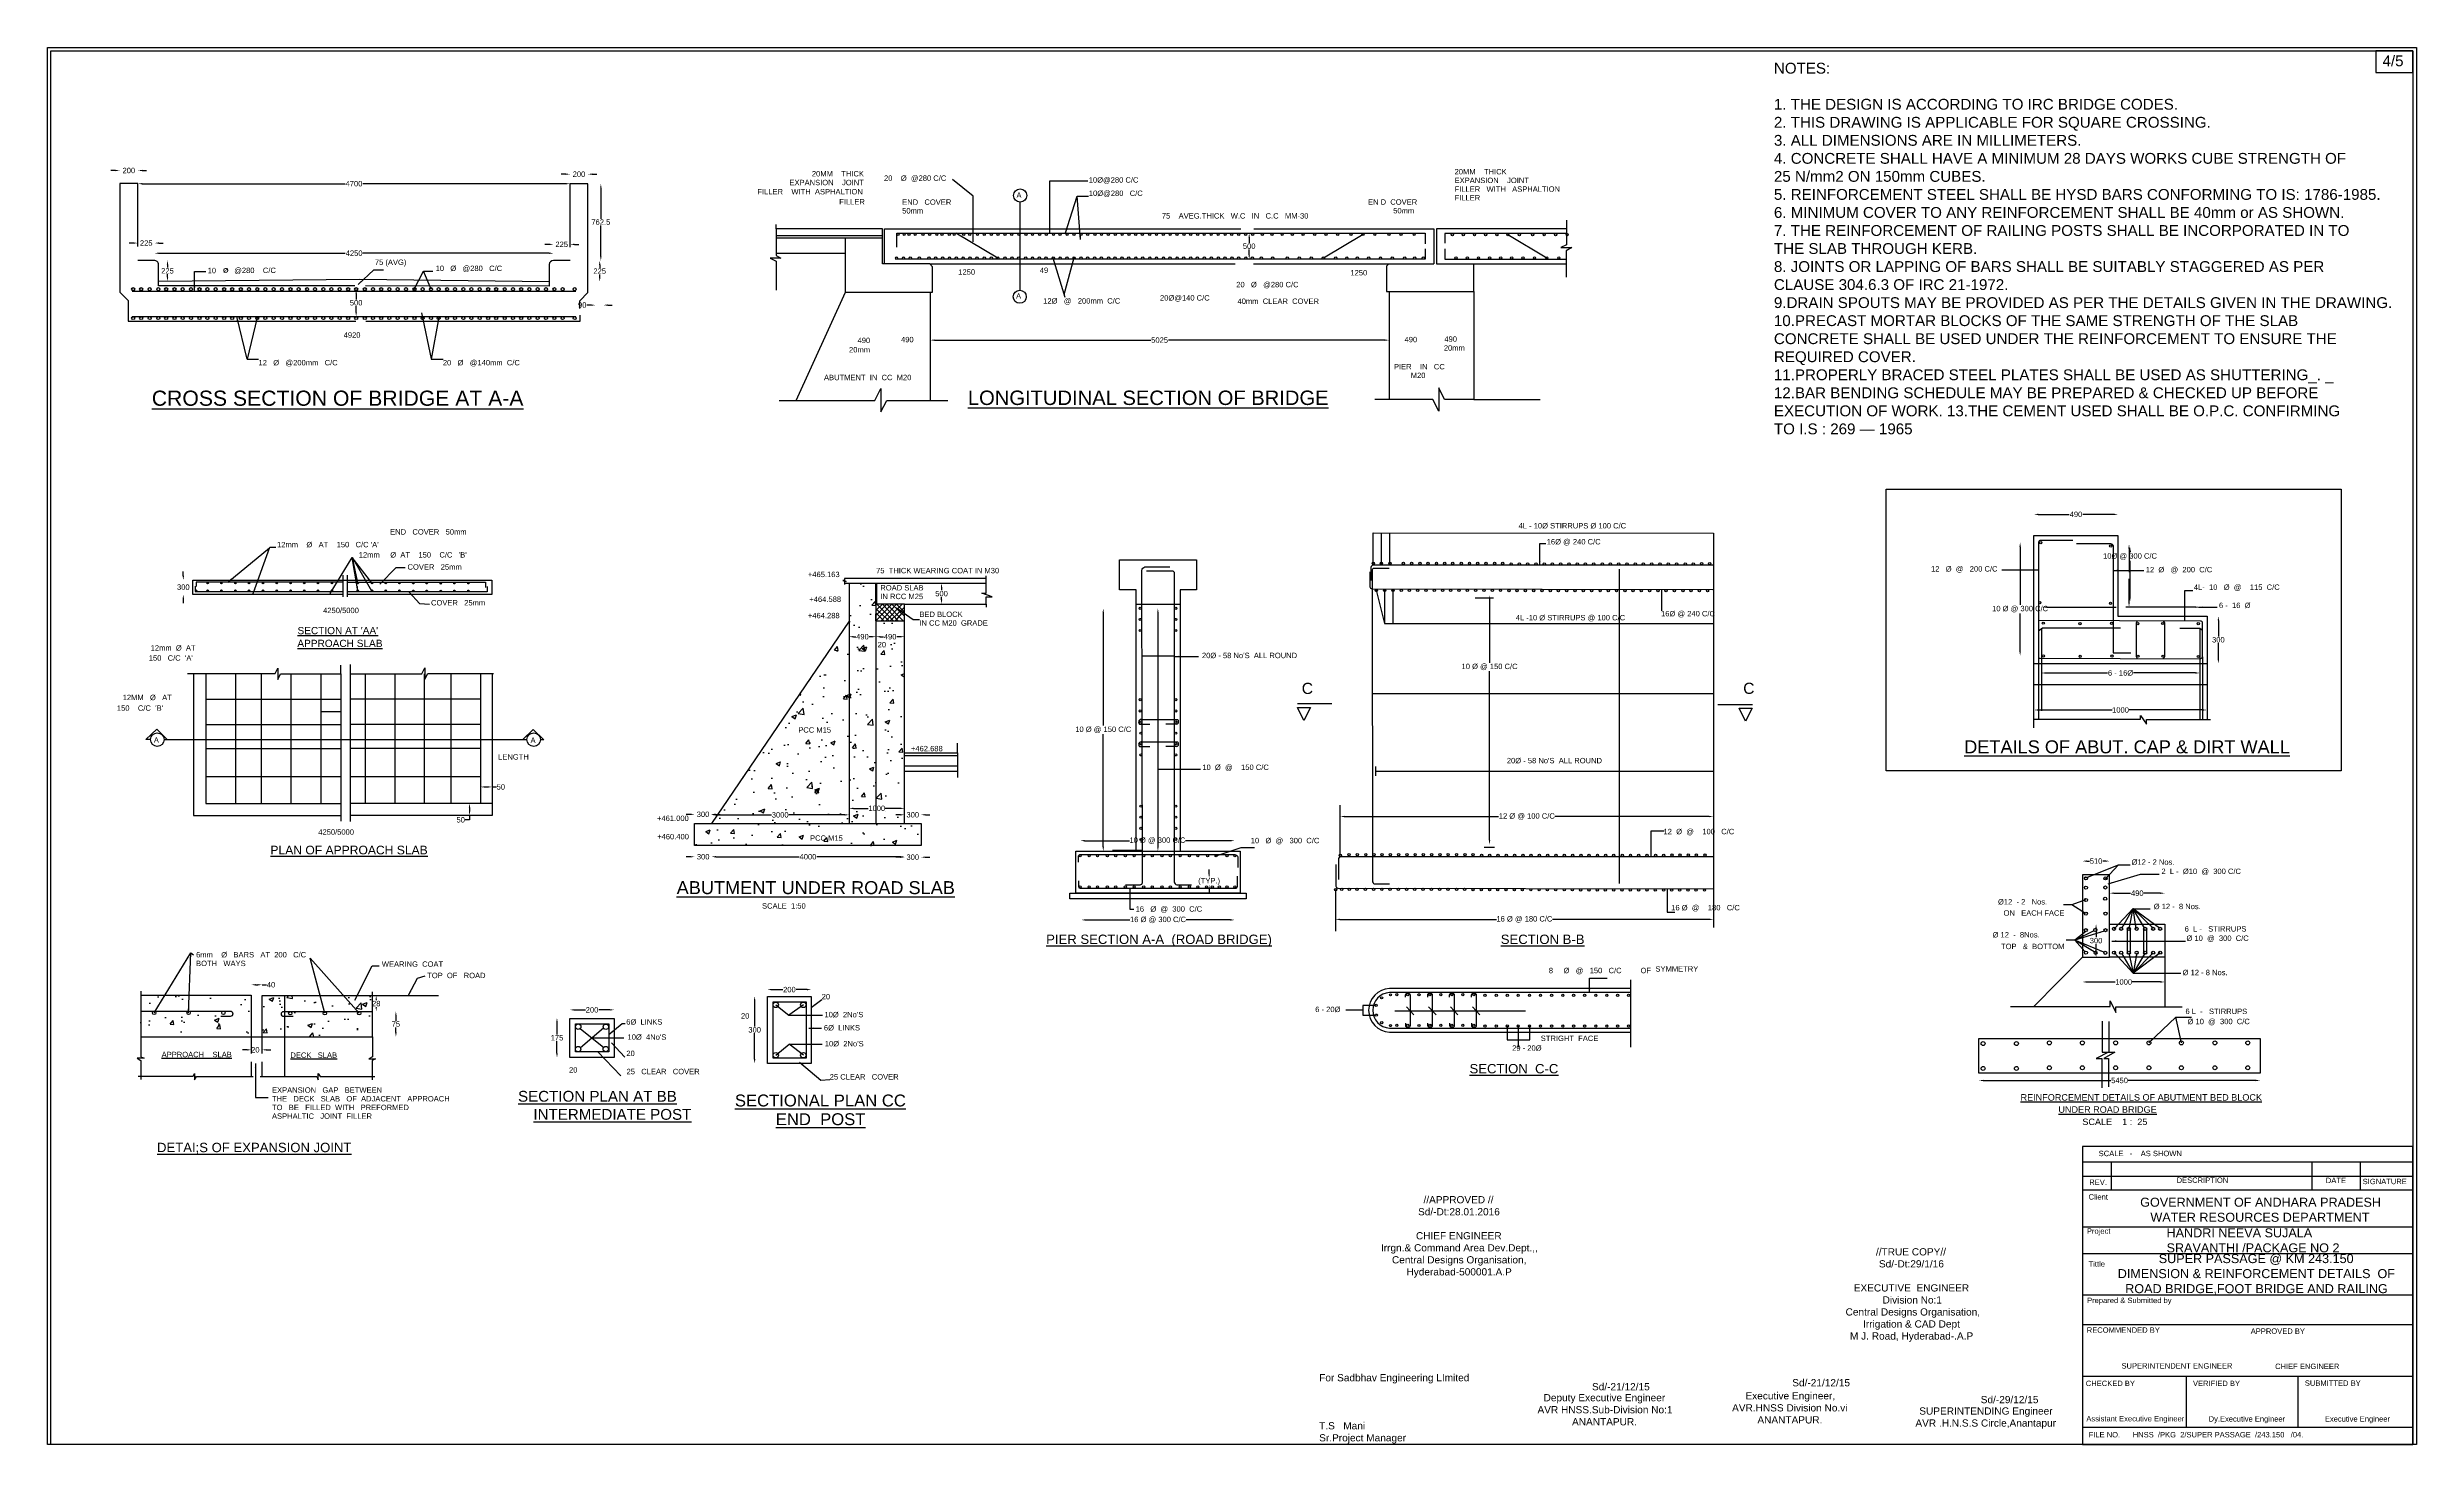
# Model space of a CAD drawing. Header units: inches. Extents: x -140 to 188, y -114 to 80.
import ezdxf

# ---------------------------------------------------------------- set-up
doc = ezdxf.new("R2010")
doc.units = ezdxf.units.IN
doc.header["$MEASUREMENT"] = 0
doc.layers.add('DIMENSIONS', color=7, linetype='Continuous')
doc.layers.add('TEXT', color=1, linetype='Continuous')
doc.styles.get("Standard").update_dxf_attribs({"font": 'arial.ttf', "height": 0.75})
doc.dimstyles.get("Standard").update_dxf_attribs({"dimtxt": 0.75, "dimasz": 0.6, "dimexe": 0.18, "dimexo": 0.0625, "dimgap": 0.09, "dimtad": 0, "dimtih": 1, "dimtoh": 1, "dimdec": 4, "dimzin": 0, "dimdsep": 46, "dimtxsty": 'Standard', "dimcen": 0.09, "dimse1": 1, "dimse2": 1, "dimadec": 0, "dimazin": 0, "dimtfac": 1, "dimtdec": 4, "dimtofl": 0, "dimtmove": 0, "dimatfit": 3, "dimfxl": 1, "dimtolj": 1, "dimtzin": 0, "dimarcsym": 0})

# ---------------------------------------------------------------- blocks, each defined once
blk = doc.blocks.new('*D1')
at = {"layer": 'Defpoints', "color": 0, "transparency": 16777216}
for p in [(-127.52, 62.55), (-130.06, 60.77), (-127.52, 60.77)]:
    blk.add_point(p, dxfattribs=at)
at = {"layer": 'DIMENSIONS', "color": 0, "lineweight": -2, "transparency": 16777216}
for p, q in [((-130.66, 62.55), (-131.26, 62.55)), ((-126.92, 62.55), (-126.32, 62.55))]:
    blk.add_line(p, q, dxfattribs=at)
at = {"layer": 'DIMENSIONS', "color": 0, "transparency": 16777216}
for points in [[(-130.66, 62.65), (-130.66, 62.45), (-130.06, 62.55)], [(-126.92, 62.65), (-126.92, 62.45), (-127.52, 62.55)]]:
    blk.add_solid(points, dxfattribs=at)
at = {"layer": 'DIMENSIONS', "color": 0, "transparency": 16777216, "insert": (-128.79, 62.55), "char_height": 0.75, "attachment_point": 5}
blk.add_mtext('\\A1;200', dxfattribs=at)
blk = doc.blocks.new('*D2')
at = {"layer": 'Defpoints', "color": 0, "transparency": 16777216}
for p in [(-125.27, 50.08), (-124.69, 47.2), (-123.43, 47.2)]:
    blk.add_point(p, dxfattribs=at)
at = {"layer": 'DIMENSIONS', "color": 0, "lineweight": -2, "transparency": 16777216}
for p, q in [((-123.43, 49.48), (-123.43, 49.11)), ((-123.43, 47.8), (-123.43, 48.17))]:
    blk.add_line(p, q, dxfattribs=at)
at = {"layer": 'DIMENSIONS', "color": 0, "transparency": 16777216}
for points in [[(-123.53, 49.48), (-123.33, 49.48), (-123.43, 50.08)], [(-123.53, 47.8), (-123.33, 47.8), (-123.43, 47.2)]]:
    blk.add_solid(points, dxfattribs=at)
at = {"layer": 'DIMENSIONS', "color": 0, "transparency": 16777216, "insert": (-123.43, 48.64), "char_height": 0.75, "attachment_point": 5}
blk.add_mtext('\\A1;225', dxfattribs=at)
blk = doc.blocks.new('*D3')
at = {"layer": 'Defpoints', "color": 0, "transparency": 16777216}
for p in [(-127.52, 60.72), (-67.66, 60.72), (-67.66, 60.72)]:
    blk.add_point(p, dxfattribs=at)
at = {"layer": 'DIMENSIONS', "color": 0, "lineweight": -2, "transparency": 16777216}
for p, q in [((-126.92, 60.72), (-98.81, 60.72)), ((-68.26, 60.72), (-96.37, 60.72))]:
    blk.add_line(p, q, dxfattribs=at)
at = {"layer": 'DIMENSIONS', "color": 0, "transparency": 16777216}
for points in [[(-126.92, 60.82), (-126.92, 60.62), (-127.52, 60.72)], [(-68.26, 60.82), (-68.26, 60.62), (-67.66, 60.72)]]:
    blk.add_solid(points, dxfattribs=at)
at = {"layer": 'DIMENSIONS', "color": 0, "transparency": 16777216, "insert": (-97.59, 60.72), "char_height": 0.75, "attachment_point": 5}
blk.add_mtext('\\A1;4700', dxfattribs=at)
blk = doc.blocks.new('*D4')
at = {"layer": 'Defpoints', "color": 0, "transparency": 16777216}
for p in [(-125.21, 50.08), (-69.94, 51.08), (-69.94, 50.05)]:
    blk.add_point(p, dxfattribs=at)
at = {"layer": 'DIMENSIONS', "color": 0, "lineweight": -2, "transparency": 16777216}
for p, q in [((-124.61, 51.08), (-98.8, 51.08)), ((-70.54, 51.08), (-96.35, 51.08))]:
    blk.add_line(p, q, dxfattribs=at)
at = {"layer": 'DIMENSIONS', "color": 0, "transparency": 16777216}
for points in [[(-124.61, 51.18), (-124.61, 50.98), (-125.21, 51.08)], [(-70.54, 51.18), (-70.54, 50.98), (-69.94, 51.08)]]:
    blk.add_solid(points, dxfattribs=at)
at = {"layer": 'DIMENSIONS', "color": 0, "transparency": 16777216, "insert": (-97.57, 51.08), "char_height": 0.75, "attachment_point": 5}
blk.add_mtext('\\A1;4250', dxfattribs=at)
blk = doc.blocks.new('*D5')
at = {"layer": 'Defpoints', "color": 0, "transparency": 16777216}
for p in [(-69.94, 52.31), (-69.94, 50.11), (-67.65, 50.05)]:
    blk.add_point(p, dxfattribs=at)
at = {"layer": 'DIMENSIONS', "color": 0, "lineweight": -2, "transparency": 16777216}
for p, q in [((-70.54, 52.31), (-71.14, 52.31)), ((-67.05, 52.31), (-66.45, 52.31))]:
    blk.add_line(p, q, dxfattribs=at)
at = {"layer": 'DIMENSIONS', "color": 0, "transparency": 16777216}
for points in [[(-70.54, 52.41), (-70.54, 52.21), (-69.94, 52.31)], [(-67.05, 52.41), (-67.05, 52.21), (-67.65, 52.31)]]:
    blk.add_solid(points, dxfattribs=at)
at = {"layer": 'DIMENSIONS', "color": 0, "transparency": 16777216, "insert": (-68.8, 52.31), "char_height": 0.75, "attachment_point": 5}
blk.add_mtext('\\A1;225', dxfattribs=at)
blk = doc.blocks.new('*D6')
at = {"layer": 'Defpoints', "color": 0, "transparency": 16777216}
for p in [(-127.55, 50.09), (-125.21, 52.49), (-125.21, 50.08)]:
    blk.add_point(p, dxfattribs=at)
at = {"layer": 'DIMENSIONS', "color": 0, "lineweight": -2, "transparency": 16777216}
for p, q in [((-128.15, 52.49), (-128.75, 52.49)), ((-124.61, 52.49), (-124.01, 52.49))]:
    blk.add_line(p, q, dxfattribs=at)
at = {"layer": 'DIMENSIONS', "color": 0, "transparency": 16777216}
for points in [[(-128.15, 52.59), (-128.15, 52.39), (-127.55, 52.49)], [(-124.61, 52.59), (-124.61, 52.39), (-125.21, 52.49)]]:
    blk.add_solid(points, dxfattribs=at)
at = {"layer": 'DIMENSIONS', "color": 0, "transparency": 16777216, "insert": (-126.38, 52.49), "char_height": 0.75, "attachment_point": 5}
blk.add_mtext('\\A1;225', dxfattribs=at)
blk = doc.blocks.new('*D7')
at = {"layer": 'Defpoints', "color": 0, "transparency": 16777216}
for p in [(-67.66, 60.72), (-65.16, 62.04), (-65.16, 60.72)]:
    blk.add_point(p, dxfattribs=at)
at = {"layer": 'DIMENSIONS', "color": 0, "lineweight": -2, "transparency": 16777216}
for p, q in [((-68.26, 62.04), (-68.86, 62.04)), ((-64.56, 62.04), (-63.96, 62.04))]:
    blk.add_line(p, q, dxfattribs=at)
at = {"layer": 'DIMENSIONS', "color": 0, "transparency": 16777216}
for points in [[(-68.26, 62.14), (-68.26, 61.94), (-67.66, 62.04)], [(-64.56, 62.14), (-64.56, 61.94), (-65.16, 62.04)]]:
    blk.add_solid(points, dxfattribs=at)
at = {"layer": 'DIMENSIONS', "color": 0, "transparency": 16777216, "insert": (-66.41, 62.04), "char_height": 0.75, "attachment_point": 5}
blk.add_mtext('\\A1;200', dxfattribs=at)
blk = doc.blocks.new('*D8')
at = {"layer": 'Defpoints', "color": 0, "transparency": 16777216}
for p in [(-67.66, 60.72), (-67.65, 50.05), (-63.38, 50.05)]:
    blk.add_point(p, dxfattribs=at)
at = {"layer": 'DIMENSIONS', "color": 0, "lineweight": -2, "transparency": 16777216}
for p, q in [((-63.38, 60.12), (-63.38, 55.86)), ((-63.38, 50.65), (-63.38, 54.91))]:
    blk.add_line(p, q, dxfattribs=at)
at = {"layer": 'DIMENSIONS', "color": 0, "transparency": 16777216}
for points in [[(-63.48, 60.12), (-63.28, 60.12), (-63.38, 60.72)], [(-63.48, 50.65), (-63.28, 50.65), (-63.38, 50.05)]]:
    blk.add_solid(points, dxfattribs=at)
at = {"layer": 'DIMENSIONS', "color": 0, "transparency": 16777216, "insert": (-63.38, 55.39), "char_height": 0.75, "attachment_point": 5}
blk.add_mtext('\\A1;762.5', dxfattribs=at)
blk = doc.blocks.new('*D9')
at = {"layer": 'Defpoints', "color": 0, "transparency": 16777216}
for p in [(-69.94, 50.05), (-70.56, 47.14), (-63.54, 47.14)]:
    blk.add_point(p, dxfattribs=at)
at = {"layer": 'DIMENSIONS', "color": 0, "lineweight": -2, "transparency": 16777216}
for p, q in [((-63.54, 49.45), (-63.54, 49.07)), ((-63.54, 47.74), (-63.54, 48.12))]:
    blk.add_line(p, q, dxfattribs=at)
at = {"layer": 'DIMENSIONS', "color": 0, "transparency": 16777216}
for points in [[(-63.64, 49.45), (-63.44, 49.45), (-63.54, 50.05)], [(-63.64, 47.74), (-63.44, 47.74), (-63.54, 47.14)]]:
    blk.add_solid(points, dxfattribs=at)
at = {"layer": 'DIMENSIONS', "color": 0, "transparency": 16777216, "insert": (-63.54, 48.6), "char_height": 0.75, "attachment_point": 5}
blk.add_mtext('\\A1;225', dxfattribs=at)
blk = doc.blocks.new('*D10')
at = {"layer": 'Defpoints', "color": 0, "transparency": 16777216}
for p in [(-64.14, 44.52), (-64.14, 43.89), (-63.02, 45.68)]:
    blk.add_point(p, dxfattribs=at)
at = {"layer": 'DIMENSIONS', "color": 0, "lineweight": -2, "transparency": 16777216}
for p, q in [((-64.74, 43.89), (-65.34, 43.89)), ((-62.42, 43.89), (-61.82, 43.89))]:
    blk.add_line(p, q, dxfattribs=at)
at = {"layer": 'DIMENSIONS', "color": 0, "transparency": 16777216}
for points in [[(-64.74, 43.99), (-64.74, 43.79), (-64.14, 43.89)], [(-62.42, 43.99), (-62.42, 43.79), (-63.02, 43.89)]]:
    blk.add_solid(points, dxfattribs=at)
at = {"layer": 'DIMENSIONS', "color": 0, "transparency": 16777216, "insert": (-65.96, 43.89), "char_height": 0.75, "attachment_point": 5}
blk.add_mtext('\\A1;90', dxfattribs=at)
blk = doc.blocks.new('*D11')
at = {"layer": 'Defpoints', "color": 0, "transparency": 16777216}
for p in [(-95.18, 46.1), (-97.29, 42.32), (-95.18, 42.32)]:
    blk.add_point(p, dxfattribs=at)
at = {"layer": 'DIMENSIONS', "color": 0, "lineweight": -2, "transparency": 16777216}
for p, q in [((-97.29, 45.5), (-97.29, 44.68)), ((-97.29, 42.92), (-97.29, 43.74))]:
    blk.add_line(p, q, dxfattribs=at)
at = {"layer": 'DIMENSIONS', "color": 0, "transparency": 16777216}
for points in [[(-97.39, 45.5), (-97.19, 45.5), (-97.29, 46.1)], [(-97.39, 42.92), (-97.19, 42.92), (-97.29, 42.32)]]:
    blk.add_solid(points, dxfattribs=at)
at = {"layer": 'DIMENSIONS', "color": 0, "transparency": 16777216, "insert": (-97.29, 44.21), "char_height": 0.75, "attachment_point": 5}
blk.add_mtext('\\A1;500', dxfattribs=at)
blk = doc.blocks.new('*D12')
at = {"layer": 'Defpoints', "color": 0, "transparency": 16777216}
for p in [(-17.75, 38.19), (45.85, 39.03), (45.85, 38.3)]:
    blk.add_point(p, dxfattribs=at)
at = {"layer": 'DIMENSIONS', "color": 0, "lineweight": -2, "transparency": 16777216}
for p, q in [((-17.15, 39.03), (12.84, 39.03)), ((45.25, 39.03), (15.26, 39.03))]:
    blk.add_line(p, q, dxfattribs=at)
at = {"layer": 'DIMENSIONS', "color": 0, "transparency": 16777216}
for points in [[(-17.15, 39.13), (-17.15, 38.93), (-17.75, 39.03)], [(45.25, 39.13), (45.25, 38.93), (45.85, 39.03)]]:
    blk.add_solid(points, dxfattribs=at)
at = {"layer": 'DIMENSIONS', "color": 0, "transparency": 16777216, "insert": (14.05, 39.03), "char_height": 0.75, "attachment_point": 5}
blk.add_mtext('\\A1;5025', dxfattribs=at)
blk = doc.blocks.new('*D13')
at = {"layer": 'Defpoints', "color": 0, "transparency": 16777216}
for p in [(26.43, 53.85), (26.43, 50.25), (26.46, 50.25)]:
    blk.add_point(p, dxfattribs=at)
at = {"layer": 'DIMENSIONS', "color": 0, "lineweight": -2, "transparency": 16777216}
for p, q in [((26.46, 53.25), (26.46, 52.52)), ((26.46, 50.85), (26.46, 51.58))]:
    blk.add_line(p, q, dxfattribs=at)
at = {"layer": 'DIMENSIONS', "color": 0, "transparency": 16777216}
for points in [[(26.36, 53.25), (26.56, 53.25), (26.46, 53.85)], [(26.36, 50.85), (26.56, 50.85), (26.46, 50.25)]]:
    blk.add_solid(points, dxfattribs=at)
at = {"layer": 'DIMENSIONS', "color": 0, "transparency": 16777216, "insert": (26.46, 52.05), "char_height": 0.75, "attachment_point": 5}
blk.add_mtext('\\A1;500', dxfattribs=at)
blk = doc.blocks.new('*D14')
at = {"layer": 'Defpoints', "color": 0, "transparency": 16777216}
for p in [(-121.24, 3.78), (-119.91, 5.76), (-119.91, 3.78)]:
    blk.add_point(p, dxfattribs=at)
at = {"layer": 'DIMENSIONS', "color": 0, "lineweight": -2, "transparency": 16777216}
for p, q in [((-121.24, 6.36), (-121.24, 6.96)), ((-121.24, 3.18), (-121.24, 2.58))]:
    blk.add_line(p, q, dxfattribs=at)
at = {"layer": 'DIMENSIONS', "color": 0, "transparency": 16777216}
for points in [[(-121.34, 6.36), (-121.14, 6.36), (-121.24, 5.76)], [(-121.34, 3.18), (-121.14, 3.18), (-121.24, 3.78)]]:
    blk.add_solid(points, dxfattribs=at)
at = {"layer": 'DIMENSIONS', "color": 0, "transparency": 16777216, "insert": (-121.24, 4.78), "char_height": 0.75, "attachment_point": 5}
blk.add_mtext('\\A1;300', dxfattribs=at)
blk = doc.blocks.new('*D15')
at = {"layer": 'Defpoints', "color": 0, "transparency": 16777216}
for p in [(-16.17, 5.34), (-16.17, 2.43), (-16.17, 2.43)]:
    blk.add_point(p, dxfattribs=at)
at = {"layer": 'DIMENSIONS', "color": 0, "lineweight": -2, "transparency": 16777216}
for p, q in [((-16.17, 4.74), (-16.17, 4.35)), ((-16.17, 3.03), (-16.17, 3.41))]:
    blk.add_line(p, q, dxfattribs=at)
at = {"layer": 'DIMENSIONS', "color": 0, "transparency": 16777216}
for points in [[(-16.27, 4.74), (-16.07, 4.74), (-16.17, 5.34)], [(-16.27, 3.03), (-16.07, 3.03), (-16.17, 2.43)]]:
    blk.add_solid(points, dxfattribs=at)
at = {"layer": 'DIMENSIONS', "color": 0, "transparency": 16777216, "insert": (-16.17, 3.88), "char_height": 0.75, "attachment_point": 5}
blk.add_mtext('\\A1;500', dxfattribs=at)
blk = doc.blocks.new('*D16')
at = {"layer": 'Defpoints', "color": 0, "transparency": 16777216}
for p in [(-28.99, -2.09), (-25.26, -2.09), (-25.26, -2.09)]:
    blk.add_point(p, dxfattribs=at)
at = {"layer": 'DIMENSIONS', "color": 0, "lineweight": -2, "transparency": 16777216}
for p, q in [((-28.39, -2.09), (-28.06, -2.09)), ((-25.86, -2.09), (-26.19, -2.09))]:
    blk.add_line(p, q, dxfattribs=at)
at = {"layer": 'DIMENSIONS', "color": 0, "transparency": 16777216}
for points in [[(-28.39, -1.99), (-28.39, -2.19), (-28.99, -2.09)], [(-25.86, -1.99), (-25.86, -2.19), (-25.26, -2.09)]]:
    blk.add_solid(points, dxfattribs=at)
at = {"layer": 'DIMENSIONS', "color": 0, "transparency": 16777216, "insert": (-27.13, -2.09), "char_height": 0.75, "attachment_point": 5}
blk.add_mtext('\\A1;490', dxfattribs=at)
blk = doc.blocks.new('*D17')
at = {"layer": 'Defpoints', "color": 0, "transparency": 16777216}
for p in [(-25.26, -2.09), (-21.31, -2.09), (-21.31, -2.09)]:
    blk.add_point(p, dxfattribs=at)
at = {"layer": 'DIMENSIONS', "color": 0, "lineweight": -2, "transparency": 16777216}
for p, q in [((-24.66, -2.09), (-24.22, -2.09)), ((-21.91, -2.09), (-22.35, -2.09))]:
    blk.add_line(p, q, dxfattribs=at)
at = {"layer": 'DIMENSIONS', "color": 0, "transparency": 16777216}
for points in [[(-24.66, -1.99), (-24.66, -2.19), (-25.26, -2.09)], [(-21.91, -1.99), (-21.91, -2.19), (-21.31, -2.09)]]:
    blk.add_solid(points, dxfattribs=at)
at = {"layer": 'DIMENSIONS', "color": 0, "transparency": 16777216, "insert": (-23.29, -2.09), "char_height": 0.75, "attachment_point": 5}
blk.add_mtext('\\A1;490', dxfattribs=at)
blk = doc.blocks.new('*D18')
at = {"layer": 'Defpoints', "color": 0, "transparency": 16777216}
for p in [(-50.38, -27.97), (-48.07, -26.72), (-48.07, -27.97)]:
    blk.add_point(p, dxfattribs=at)
at = {"layer": 'DIMENSIONS', "color": 0, "lineweight": -2, "transparency": 16777216}
for p, q in [((-50.98, -26.72), (-51.58, -26.72)), ((-47.47, -26.72), (-46.87, -26.72))]:
    blk.add_line(p, q, dxfattribs=at)
at = {"layer": 'DIMENSIONS', "color": 0, "transparency": 16777216}
for points in [[(-50.98, -26.62), (-50.98, -26.82), (-50.38, -26.72)], [(-47.47, -26.62), (-47.47, -26.82), (-48.07, -26.72)]]:
    blk.add_solid(points, dxfattribs=at)
at = {"layer": 'DIMENSIONS', "color": 0, "transparency": 16777216, "insert": (-49.22, -26.72), "char_height": 0.75, "attachment_point": 5}
blk.add_mtext('\\A1;300', dxfattribs=at)
blk = doc.blocks.new('*D19')
at = {"layer": 'Defpoints', "color": 0, "transparency": 16777216}
for p in [(-48.07, -27.97), (-28.99, -26.79), (-28.99, -27.97)]:
    blk.add_point(p, dxfattribs=at)
at = {"layer": 'DIMENSIONS', "color": 0, "lineweight": -2, "transparency": 16777216}
for p, q in [((-47.47, -26.79), (-39.74, -26.79)), ((-29.59, -26.79), (-37.32, -26.79))]:
    blk.add_line(p, q, dxfattribs=at)
at = {"layer": 'DIMENSIONS', "color": 0, "transparency": 16777216}
for points in [[(-47.47, -26.69), (-47.47, -26.89), (-48.07, -26.79)], [(-29.59, -26.69), (-29.59, -26.89), (-28.99, -26.79)]]:
    blk.add_solid(points, dxfattribs=at)
at = {"layer": 'DIMENSIONS', "color": 0, "transparency": 16777216, "insert": (-38.53, -26.79), "char_height": 0.75, "attachment_point": 5}
blk.add_mtext('\\A1;3000', dxfattribs=at)
blk = doc.blocks.new('*D20')
at = {"layer": 'Defpoints', "color": 0, "transparency": 16777216}
for p in [(-21.31, -25.89), (-28.99, -27.91), (-21.31, -27.91)]:
    blk.add_point(p, dxfattribs=at)
at = {"layer": 'DIMENSIONS', "color": 0, "lineweight": -2, "transparency": 16777216}
for p, q in [((-28.39, -25.89), (-26.32, -25.89)), ((-21.91, -25.89), (-23.98, -25.89))]:
    blk.add_line(p, q, dxfattribs=at)
at = {"layer": 'DIMENSIONS', "color": 0, "transparency": 16777216}
for points in [[(-28.39, -25.79), (-28.39, -25.99), (-28.99, -25.89)], [(-21.91, -25.79), (-21.91, -25.99), (-21.31, -25.89)]]:
    blk.add_solid(points, dxfattribs=at)
at = {"layer": 'DIMENSIONS', "color": 0, "transparency": 16777216, "insert": (-25.15, -25.89), "char_height": 0.75, "attachment_point": 5}
blk.add_mtext('\\A1;1000', dxfattribs=at)
blk = doc.blocks.new('*D21')
at = {"layer": 'Defpoints', "color": 0, "transparency": 16777216}
for p in [(-21.31, -27.85), (-19.01, -26.78), (-19.01, -27.85)]:
    blk.add_point(p, dxfattribs=at)
at = {"layer": 'DIMENSIONS', "color": 0, "lineweight": -2, "transparency": 16777216}
for p, q in [((-21.91, -26.78), (-22.51, -26.78)), ((-18.41, -26.78), (-17.81, -26.78))]:
    blk.add_line(p, q, dxfattribs=at)
at = {"layer": 'DIMENSIONS', "color": 0, "transparency": 16777216}
for points in [[(-21.91, -26.68), (-21.91, -26.88), (-21.31, -26.78)], [(-18.41, -26.68), (-18.41, -26.88), (-19.01, -26.78)]]:
    blk.add_solid(points, dxfattribs=at)
at = {"layer": 'DIMENSIONS', "color": 0, "transparency": 16777216, "insert": (-20.16, -26.78), "char_height": 0.75, "attachment_point": 5}
blk.add_mtext('\\A1;300', dxfattribs=at)
blk = doc.blocks.new('*D22')
at = {"layer": 'Defpoints', "color": 0, "transparency": 16777216}
for p in [(-50.38, -31.03), (-48.03, -31.03), (-48.03, -32.6)]:
    blk.add_point(p, dxfattribs=at)
at = {"layer": 'DIMENSIONS', "color": 0, "lineweight": -2, "transparency": 16777216}
for p, q in [((-50.98, -32.6), (-51.58, -32.6)), ((-47.43, -32.6), (-46.83, -32.6))]:
    blk.add_line(p, q, dxfattribs=at)
at = {"layer": 'DIMENSIONS', "color": 0, "transparency": 16777216}
for points in [[(-50.98, -32.5), (-50.98, -32.7), (-50.38, -32.6)], [(-47.43, -32.5), (-47.43, -32.7), (-48.03, -32.6)]]:
    blk.add_solid(points, dxfattribs=at)
at = {"layer": 'DIMENSIONS', "color": 0, "transparency": 16777216, "insert": (-49.2, -32.6), "char_height": 0.75, "attachment_point": 5}
blk.add_mtext('\\A1;300', dxfattribs=at)
blk = doc.blocks.new('*D23')
at = {"layer": 'Defpoints', "color": 0, "transparency": 16777216}
for p in [(-48.05, -27.97), (-21.31, -27.97), (-21.31, -32.6)]:
    blk.add_point(p, dxfattribs=at)
at = {"layer": 'DIMENSIONS', "color": 0, "lineweight": -2, "transparency": 16777216}
for p, q in [((-47.45, -32.6), (-35.91, -32.6)), ((-21.91, -32.6), (-33.46, -32.6))]:
    blk.add_line(p, q, dxfattribs=at)
at = {"layer": 'DIMENSIONS', "color": 0, "transparency": 16777216}
for points in [[(-47.45, -32.5), (-47.45, -32.7), (-48.05, -32.6)], [(-21.91, -32.5), (-21.91, -32.7), (-21.31, -32.6)]]:
    blk.add_solid(points, dxfattribs=at)
at = {"layer": 'DIMENSIONS', "color": 0, "transparency": 16777216, "insert": (-34.68, -32.6), "char_height": 0.75, "attachment_point": 5}
blk.add_mtext('\\A1;4000', dxfattribs=at)
blk = doc.blocks.new('*D24')
at = {"layer": 'Defpoints', "color": 0, "transparency": 16777216}
for p in [(-21.31, -27.97), (-19.01, -27.97), (-19.01, -32.66)]:
    blk.add_point(p, dxfattribs=at)
at = {"layer": 'DIMENSIONS', "color": 0, "lineweight": -2, "transparency": 16777216}
for p, q in [((-21.91, -32.66), (-22.51, -32.66)), ((-18.41, -32.66), (-17.81, -32.66))]:
    blk.add_line(p, q, dxfattribs=at)
at = {"layer": 'DIMENSIONS', "color": 0, "transparency": 16777216}
for points in [[(-21.91, -32.56), (-21.91, -32.76), (-21.31, -32.66)], [(-18.41, -32.56), (-18.41, -32.76), (-19.01, -32.66)]]:
    blk.add_solid(points, dxfattribs=at)
at = {"layer": 'DIMENSIONS', "color": 0, "transparency": 16777216, "insert": (-20.16, -32.66), "char_height": 0.75, "attachment_point": 5}
blk.add_mtext('\\A1;300', dxfattribs=at)
blk = doc.blocks.new('*D25')
at = {"layer": 'Defpoints', "color": 0, "transparency": 16777216}
for p in [(10.81, 1.82), (6.24, -31.82), (10.81, -31.82)]:
    blk.add_point(p, dxfattribs=at)
at = {"layer": 'DIMENSIONS', "color": 0, "lineweight": -2, "transparency": 16777216}
for p, q in [((6.24, 1.22), (6.24, -14.41)), ((6.24, -31.22), (6.24, -15.59))]:
    blk.add_line(p, q, dxfattribs=at)
at = {"layer": 'DIMENSIONS', "color": 0, "transparency": 16777216}
for points in [[(6.14, 1.22), (6.34, 1.22), (6.24, 1.82)], [(6.14, -31.22), (6.34, -31.22), (6.24, -31.82)]]:
    blk.add_solid(points, dxfattribs=at)
at = {"layer": 'DIMENSIONS', "color": 0, "transparency": 16777216, "insert": (6.24, -15), "char_height": 0.75, "attachment_point": 5}
blk.add_mtext('\\A1;10 Ø @ 150 C/C', dxfattribs=at)
blk = doc.blocks.new('*D26')
at = {"layer": 'Defpoints', "color": 0, "transparency": 16777216}
for p in [(16.07, -35.57), (18.45, -36.49), (20.91, -36.49)]:
    blk.add_point(p, dxfattribs=at)
at = {"layer": 'DIMENSIONS', "color": 0, "lineweight": -2, "transparency": 16777216}
for p, q in [((20.91, -34.97), (20.91, -34.37)), ((20.91, -37.09), (20.91, -37.69))]:
    blk.add_line(p, q, dxfattribs=at)
at = {"layer": 'DIMENSIONS', "color": 0, "transparency": 16777216}
for points in [[(20.81, -34.97), (21.01, -34.97), (20.91, -35.57)], [(20.81, -37.09), (21.01, -37.09), (20.91, -36.49)]]:
    blk.add_solid(points, dxfattribs=at)
at = {"layer": 'DIMENSIONS', "color": 0, "transparency": 16777216, "insert": (20.91, -36.03), "char_height": 0.75, "attachment_point": 5}
blk.add_mtext('\\A1;(TYP.)', dxfattribs=at)
blk = doc.blocks.new('*D27')
at = {"layer": 'Defpoints', "color": 0, "transparency": 16777216}
for p in [(3.19, -36.79), (24.46, -36.64), (24.46, -41.36)]:
    blk.add_point(p, dxfattribs=at)
at = {"layer": 'DIMENSIONS', "color": 0, "lineweight": -2, "transparency": 16777216}
for p, q in [((3.79, -41.36), (9.93, -41.36)), ((23.86, -41.36), (17.72, -41.36))]:
    blk.add_line(p, q, dxfattribs=at)
at = {"layer": 'DIMENSIONS', "color": 0, "transparency": 16777216}
for points in [[(3.79, -41.26), (3.79, -41.46), (3.19, -41.36)], [(23.86, -41.26), (23.86, -41.46), (24.46, -41.36)]]:
    blk.add_solid(points, dxfattribs=at)
at = {"layer": 'DIMENSIONS', "color": 0, "transparency": 16777216, "insert": (13.83, -41.36), "char_height": 0.75, "attachment_point": 5}
blk.add_mtext('\\A1;16 Ø @ 300 C/C', dxfattribs=at)
blk = doc.blocks.new('*D28')
at = {"layer": 'Defpoints', "color": 0, "transparency": 16777216}
for p in [(3.05, -32.47), (24.46, -30.37), (24.46, -32.47)]:
    blk.add_point(p, dxfattribs=at)
at = {"layer": 'DIMENSIONS', "color": 0, "lineweight": -2, "transparency": 16777216}
for p, q in [((3.65, -30.37), (9.86, -30.37)), ((23.86, -30.37), (17.65, -30.37))]:
    blk.add_line(p, q, dxfattribs=at)
at = {"layer": 'DIMENSIONS', "color": 0, "transparency": 16777216}
for points in [[(3.65, -30.27), (3.65, -30.47), (3.05, -30.37)], [(23.86, -30.27), (23.86, -30.47), (24.46, -30.37)]]:
    blk.add_solid(points, dxfattribs=at)
at = {"layer": 'DIMENSIONS', "color": 0, "transparency": 16777216, "insert": (13.75, -30.37), "char_height": 0.75, "attachment_point": 5}
blk.add_mtext('\\A1;10 Ø @ 300 C/C', dxfattribs=at)
blk = doc.blocks.new('*D29')
at = {"layer": 'Defpoints', "color": 0, "transparency": 16777216}
for p in [(57.4, 3.66), (57.52, -30.92), (59.77, -30.92)]:
    blk.add_point(p, dxfattribs=at)
at = {"layer": 'DIMENSIONS', "color": 0, "lineweight": -2, "transparency": 16777216}
for p, q in [((59.77, 3.06), (59.77, -5.69)), ((59.77, -30.32), (59.77, -6.87))]:
    blk.add_line(p, q, dxfattribs=at)
at = {"layer": 'DIMENSIONS', "color": 0, "transparency": 16777216}
for points in [[(59.67, 3.06), (59.87, 3.06), (59.77, 3.66)], [(59.67, -30.32), (59.87, -30.32), (59.77, -30.92)]]:
    blk.add_solid(points, dxfattribs=at)
at = {"layer": 'DIMENSIONS', "color": 0, "transparency": 16777216, "insert": (59.77, -6.28), "char_height": 0.75, "attachment_point": 5}
blk.add_mtext('\\A1;10 Ø @ 150 C/C', dxfattribs=at)
blk = doc.blocks.new('*D30')
at = {"layer": 'Defpoints', "color": 0, "transparency": 16777216}
for p in [(39.07, -27.02), (90.78, -27.02), (90.78, -27.02)]:
    blk.add_point(p, dxfattribs=at)
at = {"layer": 'DIMENSIONS', "color": 0, "lineweight": -2, "transparency": 16777216}
for p, q in [((39.67, -27.02), (61.03, -27.02)), ((90.18, -27.02), (68.82, -27.02))]:
    blk.add_line(p, q, dxfattribs=at)
at = {"layer": 'DIMENSIONS', "color": 0, "transparency": 16777216}
for points in [[(39.67, -26.92), (39.67, -27.12), (39.07, -27.02)], [(90.18, -26.92), (90.18, -27.12), (90.78, -27.02)]]:
    blk.add_solid(points, dxfattribs=at)
at = {"layer": 'DIMENSIONS', "color": 0, "transparency": 16777216, "insert": (64.93, -27.02), "char_height": 0.75, "attachment_point": 5}
blk.add_mtext('\\A1;12 Ø @ 100 C/C', dxfattribs=at)
blk = doc.blocks.new('*D31')
at = {"layer": 'Defpoints', "color": 0, "transparency": 16777216}
for p in [(38.42, -41.28), (90.78, -41.28), (90.78, -41.28)]:
    blk.add_point(p, dxfattribs=at)
at = {"layer": 'DIMENSIONS', "color": 0, "lineweight": -2, "transparency": 16777216}
for p, q in [((39.02, -41.28), (60.71, -41.28)), ((90.18, -41.28), (68.5, -41.28))]:
    blk.add_line(p, q, dxfattribs=at)
at = {"layer": 'DIMENSIONS', "color": 0, "transparency": 16777216}
for points in [[(39.02, -41.18), (39.02, -41.38), (38.42, -41.28)], [(90.18, -41.18), (90.18, -41.38), (90.78, -41.28)]]:
    blk.add_solid(points, dxfattribs=at)
at = {"layer": 'DIMENSIONS', "color": 0, "transparency": 16777216, "insert": (64.6, -41.28), "char_height": 0.75, "attachment_point": 5}
blk.add_mtext('\\A1;16 Ø @ 180 C/C', dxfattribs=at)
blk = doc.blocks.new('*D32')
at = {"layer": 'Defpoints', "color": 0, "transparency": 16777216}
for p in [(133.38, 10.96), (133.29, -4.72), (133.35, -4.72)]:
    blk.add_point(p, dxfattribs=at)
at = {"layer": 'DIMENSIONS', "color": 0, "lineweight": -2, "transparency": 16777216}
for p, q in [((133.29, 10.36), (133.29, 2.33)), ((133.29, -4.12), (133.29, 1.15))]:
    blk.add_line(p, q, dxfattribs=at)
at = {"layer": 'DIMENSIONS', "color": 0, "transparency": 16777216}
for points in [[(133.19, 10.36), (133.39, 10.36), (133.29, 10.96)], [(133.19, -4.12), (133.39, -4.12), (133.29, -4.72)]]:
    blk.add_solid(points, dxfattribs=at)
at = {"layer": 'DIMENSIONS', "color": 0, "transparency": 16777216, "insert": (133.29, 1.74), "char_height": 0.75, "attachment_point": 5}
blk.add_mtext('\\A1;10 Ø @ 300 C/C', dxfattribs=at)
blk = doc.blocks.new('*D33')
at = {"layer": 'Defpoints', "color": 0, "transparency": 16777216}
for p in [(148.46, 10.38), (148.46, 2.8), (148.52, 2.8)]:
    blk.add_point(p, dxfattribs=at)
at = {"layer": 'DIMENSIONS', "color": 0, "lineweight": -2, "transparency": 16777216}
for p, q in [((148.52, 9.78), (148.52, 9.62)), ((148.52, 3.4), (148.52, 8.45))]:
    blk.add_line(p, q, dxfattribs=at)
at = {"layer": 'DIMENSIONS', "color": 0, "transparency": 16777216}
for points in [[(148.42, 9.78), (148.62, 9.78), (148.52, 10.38)], [(148.42, 3.4), (148.62, 3.4), (148.52, 2.8)]]:
    blk.add_solid(points, dxfattribs=at)
at = {"layer": 'DIMENSIONS', "color": 0, "transparency": 16777216, "insert": (148.52, 9.03), "char_height": 0.75, "attachment_point": 5}
blk.add_mtext('\\A1;10Ø @ 300 C/C', dxfattribs=at)
blk = doc.blocks.new('*D34')
at = {"layer": 'Defpoints', "color": 0, "transparency": 16777216}
for p in [(159.2, 0.76), (159.2, -5.79), (160.76, -5.79)]:
    blk.add_point(p, dxfattribs=at)
at = {"layer": 'DIMENSIONS', "color": 0, "lineweight": -2, "transparency": 16777216}
for p, q in [((160.76, 0.16), (160.76, -2.04)), ((160.76, -5.19), (160.76, -2.99))]:
    blk.add_line(p, q, dxfattribs=at)
at = {"layer": 'DIMENSIONS', "color": 0, "transparency": 16777216}
for points in [[(160.66, 0.16), (160.86, 0.16), (160.76, 0.76)], [(160.66, -5.19), (160.86, -5.19), (160.76, -5.79)]]:
    blk.add_solid(points, dxfattribs=at)
at = {"layer": 'DIMENSIONS', "color": 0, "transparency": 16777216, "insert": (160.76, -2.52), "char_height": 0.75, "attachment_point": 5}
blk.add_mtext('\\A1;300', dxfattribs=at)
blk = doc.blocks.new('*D35')
at = {"layer": 'Defpoints', "color": 0, "transparency": 16777216}
for p in [(136.23, -7.69), (158.19, -7.12), (158.19, -7.69)]:
    blk.add_point(p, dxfattribs=at)
at = {"layer": 'DIMENSIONS', "color": 0, "lineweight": -2, "transparency": 16777216}
for p, q in [((136.83, -7.12), (145.41, -7.12)), ((157.59, -7.12), (149.01, -7.12))]:
    blk.add_line(p, q, dxfattribs=at)
at = {"layer": 'DIMENSIONS', "color": 0, "transparency": 16777216}
for points in [[(136.83, -7.02), (136.83, -7.22), (136.23, -7.12)], [(157.59, -7.02), (157.59, -7.22), (158.19, -7.12)]]:
    blk.add_solid(points, dxfattribs=at)
at = {"layer": 'DIMENSIONS', "color": 0, "transparency": 16777216, "insert": (147.21, -7.12), "char_height": 0.75, "attachment_point": 5}
blk.add_mtext('\\A1;6 - 16Ø', dxfattribs=at)
blk = doc.blocks.new('*D36')
at = {"layer": 'Defpoints', "color": 0, "transparency": 16777216}
for p in [(135.21, -12.25), (159.2, -12.25), (159.2, -12.25)]:
    blk.add_point(p, dxfattribs=at)
at = {"layer": 'DIMENSIONS', "color": 0, "lineweight": -2, "transparency": 16777216}
for p, q in [((135.81, -12.25), (146.03, -12.25)), ((158.6, -12.25), (148.38, -12.25))]:
    blk.add_line(p, q, dxfattribs=at)
at = {"layer": 'DIMENSIONS', "color": 0, "transparency": 16777216}
for points in [[(135.81, -12.15), (135.81, -12.35), (135.21, -12.25)], [(158.6, -12.15), (158.6, -12.35), (159.2, -12.25)]]:
    blk.add_solid(points, dxfattribs=at)
at = {"layer": 'DIMENSIONS', "color": 0, "transparency": 16777216, "insert": (147.2, -12.25), "char_height": 0.75, "attachment_point": 5}
blk.add_mtext('\\A1;1000', dxfattribs=at)
blk = doc.blocks.new('*D37')
at = {"layer": 'Defpoints', "color": 0, "transparency": 16777216}
for p in [(141.93, -35.11), (145.69, -33.2), (145.69, -35.11)]:
    blk.add_point(p, dxfattribs=at)
at = {"layer": 'DIMENSIONS', "color": 0, "lineweight": -2, "transparency": 16777216}
for p, q in [((142.53, -33.2), (142.89, -33.2)), ((145.09, -33.2), (144.73, -33.2))]:
    blk.add_line(p, q, dxfattribs=at)
at = {"layer": 'DIMENSIONS', "color": 0, "transparency": 16777216}
for points in [[(142.53, -33.1), (142.53, -33.3), (141.93, -33.2)], [(145.09, -33.1), (145.09, -33.3), (145.69, -33.2)]]:
    blk.add_solid(points, dxfattribs=at)
at = {"layer": 'DIMENSIONS', "color": 0, "transparency": 16777216, "insert": (143.81, -33.2), "char_height": 0.75, "attachment_point": 5}
blk.add_mtext('\\A1;510', dxfattribs=at)
blk = doc.blocks.new('*D38')
at = {"layer": 'Defpoints', "color": 0, "transparency": 16777216}
for p in [(153.34, -37.65), (145.69, -41.94), (153.34, -41.94)]:
    blk.add_point(p, dxfattribs=at)
at = {"layer": 'DIMENSIONS', "color": 0, "lineweight": -2, "transparency": 16777216}
for p, q in [((146.29, -37.65), (148.59, -37.65)), ((152.74, -37.65), (150.45, -37.65))]:
    blk.add_line(p, q, dxfattribs=at)
at = {"layer": 'DIMENSIONS', "color": 0, "transparency": 16777216}
for points in [[(146.29, -37.55), (146.29, -37.75), (145.69, -37.65)], [(152.74, -37.55), (152.74, -37.75), (153.34, -37.65)]]:
    blk.add_solid(points, dxfattribs=at)
at = {"layer": 'DIMENSIONS', "color": 0, "transparency": 16777216, "insert": (149.52, -37.65), "char_height": 0.75, "attachment_point": 5}
blk.add_mtext('\\A1;490', dxfattribs=at)
blk = doc.blocks.new('*D39')
at = {"layer": 'Defpoints', "color": 0, "transparency": 16777216}
for p in [(146.23, -41.94), (143.81, -46.53), (146.23, -46.53)]:
    blk.add_point(p, dxfattribs=at)
at = {"layer": 'DIMENSIONS', "color": 0, "lineweight": -2, "transparency": 16777216}
for p, q in [((143.81, -42.54), (143.81, -43.76)), ((143.81, -45.93), (143.81, -44.71))]:
    blk.add_line(p, q, dxfattribs=at)
at = {"layer": 'DIMENSIONS', "color": 0, "transparency": 16777216}
for points in [[(143.71, -42.54), (143.91, -42.54), (143.81, -41.94)], [(143.71, -45.93), (143.91, -45.93), (143.81, -46.53)]]:
    blk.add_solid(points, dxfattribs=at)
at = {"layer": 'DIMENSIONS', "color": 0, "transparency": 16777216, "insert": (143.81, -44.23), "char_height": 0.75, "attachment_point": 5}
blk.add_mtext('\\A1;300', dxfattribs=at)
blk = doc.blocks.new('*D40')
at = {"layer": 'Defpoints', "color": 0, "transparency": 16777216}
for p in [(141.93, -46.53), (153.34, -46.53), (153.34, -49.96)]:
    blk.add_point(p, dxfattribs=at)
at = {"layer": 'DIMENSIONS', "color": 0, "lineweight": -2, "transparency": 16777216}
for p, q in [((142.53, -49.96), (146.46, -49.96)), ((152.74, -49.96), (148.81, -49.96))]:
    blk.add_line(p, q, dxfattribs=at)
at = {"layer": 'DIMENSIONS', "color": 0, "transparency": 16777216}
for points in [[(142.53, -49.86), (142.53, -50.06), (141.93, -49.96)], [(152.74, -49.86), (152.74, -50.06), (153.34, -49.96)]]:
    blk.add_solid(points, dxfattribs=at)
at = {"layer": 'DIMENSIONS', "color": 0, "transparency": 16777216, "insert": (147.64, -49.96), "char_height": 0.75, "attachment_point": 5}
blk.add_mtext('\\A1;1000', dxfattribs=at)
blk = doc.blocks.new('*D41')
at = {"layer": 'Defpoints', "color": 0, "transparency": 16777216}
for p in [(127.59, -62.59), (166.55, -62.59), (166.55, -63.62)]:
    blk.add_point(p, dxfattribs=at)
at = {"layer": 'DIMENSIONS', "color": 0, "lineweight": -2, "transparency": 16777216}
for p, q in [((128.19, -63.62), (145.86, -63.62)), ((165.95, -63.62), (148.28, -63.62))]:
    blk.add_line(p, q, dxfattribs=at)
at = {"layer": 'DIMENSIONS', "color": 0, "transparency": 16777216}
for points in [[(128.19, -63.52), (128.19, -63.72), (127.59, -63.62)], [(165.95, -63.52), (165.95, -63.72), (166.55, -63.62)]]:
    blk.add_solid(points, dxfattribs=at)
at = {"layer": 'DIMENSIONS', "color": 0, "transparency": 16777216, "insert": (147.07, -63.62), "char_height": 0.75, "attachment_point": 5}
blk.add_mtext('\\A1;5450', dxfattribs=at)
blk = doc.blocks.new('*D42')
at = {"layer": 'Defpoints', "color": 0, "transparency": 16777216}
for p in [(-40.29, -52), (-34.21, -51.02), (-34.21, -52)]:
    blk.add_point(p, dxfattribs=at)
at = {"layer": 'DIMENSIONS', "color": 0, "lineweight": -2, "transparency": 16777216}
for p, q in [((-39.69, -51.02), (-38.18, -51.02)), ((-34.81, -51.02), (-36.33, -51.02))]:
    blk.add_line(p, q, dxfattribs=at)
at = {"layer": 'DIMENSIONS', "color": 0, "transparency": 16777216}
for points in [[(-39.69, -50.92), (-39.69, -51.12), (-40.29, -51.02)], [(-34.81, -50.92), (-34.81, -51.12), (-34.21, -51.02)]]:
    blk.add_solid(points, dxfattribs=at)
at = {"layer": 'DIMENSIONS', "color": 0, "transparency": 16777216, "insert": (-37.25, -51.02), "char_height": 0.75, "attachment_point": 5}
blk.add_mtext('\\A1;200', dxfattribs=at)
blk = doc.blocks.new('*D43')
at = {"layer": 'Defpoints', "color": 0, "transparency": 16777216}
for p in [(-40.29, -51.93), (-42.07, -61.26), (-40.29, -61.26)]:
    blk.add_point(p, dxfattribs=at)
at = {"layer": 'DIMENSIONS', "color": 0, "lineweight": -2, "transparency": 16777216}
for p, q in [((-42.07, -52.53), (-42.07, -56.13)), ((-42.07, -60.66), (-42.07, -57.07))]:
    blk.add_line(p, q, dxfattribs=at)
at = {"layer": 'DIMENSIONS', "color": 0, "transparency": 16777216}
for points in [[(-42.17, -52.53), (-41.97, -52.53), (-42.07, -51.93)], [(-42.17, -60.66), (-41.97, -60.66), (-42.07, -61.26)]]:
    blk.add_solid(points, dxfattribs=at)
at = {"layer": 'DIMENSIONS', "color": 0, "transparency": 16777216, "insert": (-42.07, -56.6), "char_height": 0.75, "attachment_point": 5}
blk.add_mtext('\\A1;300', dxfattribs=at)
blk = doc.blocks.new('*D44')
at = {"layer": 'Defpoints', "color": 0, "transparency": 16777216}
for p in [(-67.67, -55.02), (-61.53, -53.83), (-61.53, -55.02)]:
    blk.add_point(p, dxfattribs=at)
at = {"layer": 'DIMENSIONS', "color": 0, "lineweight": -2, "transparency": 16777216}
for p, q in [((-67.07, -53.83), (-65.53, -53.83)), ((-62.13, -53.83), (-63.68, -53.83))]:
    blk.add_line(p, q, dxfattribs=at)
at = {"layer": 'DIMENSIONS', "color": 0, "transparency": 16777216}
for points in [[(-67.07, -53.73), (-67.07, -53.93), (-67.67, -53.83)], [(-62.13, -53.73), (-62.13, -53.93), (-61.53, -53.83)]]:
    blk.add_solid(points, dxfattribs=at)
at = {"layer": 'DIMENSIONS', "color": 0, "transparency": 16777216, "insert": (-64.6, -53.83), "char_height": 0.75, "attachment_point": 5}
blk.add_mtext('\\A1;200', dxfattribs=at)
blk = doc.blocks.new('*D45')
at = {"layer": 'Defpoints', "color": 0, "transparency": 16777216}
for p in [(-69.46, -54.95), (-67.67, -54.95), (-67.67, -60.45)]:
    blk.add_point(p, dxfattribs=at)
at = {"layer": 'DIMENSIONS', "color": 0, "lineweight": -2, "transparency": 16777216}
for p, q in [((-69.46, -55.55), (-69.46, -57.23)), ((-69.46, -59.85), (-69.46, -58.17))]:
    blk.add_line(p, q, dxfattribs=at)
at = {"layer": 'DIMENSIONS', "color": 0, "transparency": 16777216}
for points in [[(-69.56, -55.55), (-69.36, -55.55), (-69.46, -54.95)], [(-69.56, -59.85), (-69.36, -59.85), (-69.46, -60.45)]]:
    blk.add_solid(points, dxfattribs=at)
at = {"layer": 'DIMENSIONS', "color": 0, "transparency": 16777216, "insert": (-69.46, -57.7), "char_height": 0.75, "attachment_point": 5}
blk.add_mtext('\\A1;175', dxfattribs=at)
blk = doc.blocks.new('*D46')
at = {"layer": 'Defpoints', "color": 0, "transparency": 16777216}
for p in [(146.84, 14.87), (135.21, 11.94), (146.84, 11.94)]:
    blk.add_point(p, dxfattribs=at)
at = {"layer": 'DIMENSIONS', "color": 0, "lineweight": -2, "transparency": 16777216}
for p, q in [((135.81, 14.87), (140.09, 14.87)), ((146.24, 14.87), (141.96, 14.87))]:
    blk.add_line(p, q, dxfattribs=at)
at = {"layer": 'DIMENSIONS', "color": 0, "transparency": 16777216}
for points in [[(135.81, 14.97), (135.81, 14.77), (135.21, 14.87)], [(146.24, 14.97), (146.24, 14.77), (146.84, 14.87)]]:
    blk.add_solid(points, dxfattribs=at)
at = {"layer": 'DIMENSIONS', "color": 0, "transparency": 16777216, "insert": (141.03, 14.87), "char_height": 0.75, "attachment_point": 5}
blk.add_mtext('\\A1;490', dxfattribs=at)
blk = doc.blocks.new('*D47')
at = {"layer": 'Defpoints', "color": 0, "transparency": 16777216}
for p in [(146.05, 10.74), (146.19, 2.04), (148.38, 2.04)]:
    blk.add_point(p, dxfattribs=at)
at = {"layer": 'DIMENSIONS', "color": 0, "lineweight": -2, "transparency": 16777216}
for p, q in [((148.38, 10.14), (148.38, 6.86)), ((148.38, 2.64), (148.38, 5.93))]:
    blk.add_line(p, q, dxfattribs=at)
at = {"layer": 'DIMENSIONS', "color": 0, "transparency": 16777216}
for points in [[(148.28, 10.14), (148.48, 10.14), (148.38, 10.74)], [(148.28, 2.64), (148.48, 2.64), (148.38, 2.04)]]:
    blk.add_solid(points, dxfattribs=at)
at = {"layer": 'DIMENSIONS', "color": 0, "transparency": 16777216, "insert": (148.38, 6.39), "char_height": 0.75, "attachment_point": 5}
blk.add_mtext('\\A1;  ', dxfattribs=at)
blk = doc.blocks.new('*D48')
at = {"layer": 'Defpoints', "color": 0, "transparency": 16777216}
for p in [(158.19, 2.01), (136.39, -0.86), (158.19, -0.86)]:
    blk.add_point(p, dxfattribs=at)
at = {"layer": 'DIMENSIONS', "color": 0, "lineweight": -2, "transparency": 16777216}
for p, q in [((136.99, 2.01), (146.62, 2.01)), ((157.59, 2.01), (147.96, 2.01))]:
    blk.add_line(p, q, dxfattribs=at)
at = {"layer": 'DIMENSIONS', "color": 0, "transparency": 16777216}
for points in [[(136.99, 2.11), (136.99, 1.91), (136.39, 2.01)], [(157.59, 2.11), (157.59, 1.91), (158.19, 2.01)]]:
    blk.add_solid(points, dxfattribs=at)
at = {"layer": 'DIMENSIONS', "color": 0, "transparency": 16777216, "insert": (147.29, 2.01), "char_height": 0.75, "attachment_point": 5}
blk.add_mtext('\\A1;    ', dxfattribs=at)
blk = doc.blocks.new('*D49')
at = {"layer": 'Defpoints', "color": 0, "transparency": 16777216}
for p in [(13.86, 1.84), (13.81, -31.82), (13.83, -31.82)]:
    blk.add_point(p, dxfattribs=at)
at = {"layer": 'DIMENSIONS', "color": 0, "lineweight": -2, "transparency": 16777216}
blk.add_line((13.81, 1.24), (13.81, -31.22), dxfattribs=at)
at = {"layer": 'DIMENSIONS', "color": 0, "transparency": 16777216}
for points in [[(13.71, 1.24), (13.91, 1.24), (13.81, 1.84)], [(13.71, -31.22), (13.91, -31.22), (13.81, -31.82)]]:
    blk.add_solid(points, dxfattribs=at)
blk = doc.blocks.new('*D50')
at = {"layer": 'Defpoints', "color": 0, "transparency": 16777216}
for p in [(-81.58, -25.19), (-81.58, -26.88), (-81.58, -26.88)]:
    blk.add_point(p, dxfattribs=at)
at = {"layer": 'DIMENSIONS', "color": 0, "lineweight": -2, "transparency": 16777216}
for p, q in [((-81.58, -25.79), (-81.58, -26.28)), ((-81.58, -27.48), (-82.18, -27.48)), ((-81.58, -26.88), (-81.58, -27.48))]:
    blk.add_line(p, q, dxfattribs=at)
at = {"layer": 'DIMENSIONS', "color": 0, "transparency": 16777216}
for points in [[(-81.68, -25.79), (-81.48, -25.79), (-81.58, -25.19)], [(-81.68, -26.28), (-81.48, -26.28), (-81.58, -26.88)]]:
    blk.add_solid(points, dxfattribs=at)
at = {"layer": 'DIMENSIONS', "color": 0, "transparency": 16777216, "insert": (-82.8, -27.48), "char_height": 0.75, "attachment_point": 5}
blk.add_mtext('\\A1;50', dxfattribs=at)
blk = doc.blocks.new('*D51')
at = {"layer": 'Defpoints', "color": 0, "transparency": 16777216}
for p in [(-80.05, -22.92), (-78.46, -22.92), (-78.46, -22.92)]:
    blk.add_point(p, dxfattribs=at)
at = {"layer": 'DIMENSIONS', "color": 0, "lineweight": -2, "transparency": 16777216}
for p, q in [((-79.45, -22.92), (-79.06, -22.92)), ((-78.46, -22.92), (-77.86, -22.92))]:
    blk.add_line(p, q, dxfattribs=at)
at = {"layer": 'DIMENSIONS', "color": 0, "transparency": 16777216}
for points in [[(-79.45, -22.82), (-79.45, -23.02), (-80.05, -22.92)], [(-79.06, -22.82), (-79.06, -23.02), (-78.46, -22.92)]]:
    blk.add_solid(points, dxfattribs=at)
at = {"layer": 'DIMENSIONS', "color": 0, "transparency": 16777216, "insert": (-77.24, -22.92), "char_height": 0.75, "attachment_point": 5}
blk.add_mtext('\\A1;50', dxfattribs=at)
blk = doc.blocks.new('*D52')
at = {"layer": 'Defpoints', "color": 0, "transparency": 16777216}
for p in [(-111.82, -59.37), (-110.32, -59.37), (-110.32, -59.37)]:
    blk.add_point(p, dxfattribs=at)
at = {"layer": 'DIMENSIONS', "color": 0, "lineweight": -2, "transparency": 16777216}
for p, q in [((-112.42, -59.37), (-113.02, -59.37)), ((-109.72, -59.37), (-109.12, -59.37))]:
    blk.add_line(p, q, dxfattribs=at)
at = {"layer": 'DIMENSIONS', "color": 0, "transparency": 16777216}
for points in [[(-112.42, -59.27), (-112.42, -59.47), (-111.82, -59.37)], [(-109.72, -59.27), (-109.72, -59.47), (-110.32, -59.37)]]:
    blk.add_solid(points, dxfattribs=at)
at = {"layer": 'DIMENSIONS', "color": 0, "transparency": 16777216, "insert": (-111.26, -59.37), "char_height": 0.75, "attachment_point": 5}
blk.add_mtext('\\A1;20', dxfattribs=at)
blk = doc.blocks.new('*D53')
at = {"layer": 'Defpoints', "color": 0, "transparency": 16777216}
for p in [(-110.32, -50.35), (-111.82, -53), (-110.32, -53)]:
    blk.add_point(p, dxfattribs=at)
at = {"layer": 'DIMENSIONS', "color": 0, "lineweight": -2, "transparency": 16777216}
for p, q in [((-111.22, -50.35), (-110.92, -50.35)), ((-110.32, -50.35), (-109.72, -50.35))]:
    blk.add_line(p, q, dxfattribs=at)
at = {"layer": 'DIMENSIONS', "color": 0, "transparency": 16777216}
for points in [[(-111.22, -50.25), (-111.22, -50.45), (-111.82, -50.35)], [(-110.92, -50.25), (-110.92, -50.45), (-110.32, -50.35)]]:
    blk.add_solid(points, dxfattribs=at)
at = {"layer": 'DIMENSIONS', "color": 0, "transparency": 16777216, "insert": (-109.08, -50.35), "char_height": 0.75, "attachment_point": 5}
blk.add_mtext('\\A1;40', dxfattribs=at)
blk = doc.blocks.new('*D54')
at = {"layer": 'Defpoints', "color": 0, "transparency": 16777216}
for p in [(-95.04, -51.83), (-95.04, -54.04), (-94.51, -54.04)]:
    blk.add_point(p, dxfattribs=at)
at = {"layer": 'DIMENSIONS', "color": 0, "lineweight": -2, "transparency": 16777216}
for p, q in [((-94.51, -52.43), (-94.51, -52.49)), ((-94.51, -53.44), (-94.51, -53.44))]:
    blk.add_line(p, q, dxfattribs=at)
at = {"layer": 'DIMENSIONS', "color": 0, "transparency": 16777216}
for points in [[(-94.61, -52.43), (-94.41, -52.43), (-94.51, -51.83)], [(-94.61, -53.44), (-94.41, -53.44), (-94.51, -54.04)]]:
    blk.add_solid(points, dxfattribs=at)
at = {"layer": 'DIMENSIONS', "color": 0, "transparency": 16777216, "insert": (-94.51, -52.96), "char_height": 0.75, "attachment_point": 5}
blk.add_mtext('\\A1;28', dxfattribs=at)
blk = doc.blocks.new('*D55')
at = {"layer": 'Defpoints', "color": 0, "transparency": 16777216}
for p in [(-95.04, -54.04), (-95.04, -57.56), (-91.78, -57.56)]:
    blk.add_point(p, dxfattribs=at)
at = {"layer": 'DIMENSIONS', "color": 0, "lineweight": -2, "transparency": 16777216}
for p, q in [((-91.78, -54.64), (-91.78, -55.33)), ((-91.78, -56.96), (-91.78, -56.27))]:
    blk.add_line(p, q, dxfattribs=at)
at = {"layer": 'DIMENSIONS', "color": 0, "transparency": 16777216}
for points in [[(-91.88, -54.64), (-91.68, -54.64), (-91.78, -54.04)], [(-91.88, -56.96), (-91.68, -56.96), (-91.78, -57.56)]]:
    blk.add_solid(points, dxfattribs=at)
at = {"layer": 'DIMENSIONS', "color": 0, "transparency": 16777216, "insert": (-91.78, -55.8), "char_height": 0.75, "attachment_point": 5}
blk.add_mtext('\\A1;75', dxfattribs=at)

msp = doc.modelspace()

# ---------------------------------------------------------------- hatches: boundary and pattern name
at = {"layer": 'DIMENSIONS'}
h = msp.add_hatch(dxfattribs=at)
h.set_pattern_fill('AR-CONC', color=0, scale=0.9, style=0)
h.paths.add_polyline_path([(-25.26122, 0.09572), (-25.26122, 1.07545), (-25.26122, 2.42694), (-25.26122, 5.3351), (-28.98907, 5.3351), (-28.98907, 0.05126), (-28.98907, -27.97023), (-25.26122, -27.97023)])
h.paths.add_polyline_path([(-21.31203, 0.09572), (-25.26122, 0.09572), (-25.26122, -27.97023), (-21.31203, -27.97023)])
h.paths.add_polyline_path([(-50.38215, -27.97023), (-50.38215, -31.03284), (-19.00889, -31.03284), (-19.00889, -27.97023)])
h.paths.add_polyline_path([(-28.15499, -1.52176), (-26.0953, -1.52176), (-26.0953, -2.66262), (-28.15499, -2.66262)], flags=24)
h.paths.add_polyline_path([(-26.42135, -25.32373), (-23.87974, -25.32373), (-23.87974, -26.46459), (-26.42135, -26.46459)], flags=9)
h.paths.add_polyline_path([(-24.31647, -1.52176), (-22.25678, -1.52176), (-22.25678, -2.66262), (-24.31647, -2.66262)], flags=24)
h.paths.add_polyline_path([(-25.21358, -3.7643), (-23.66523, -3.7643), (-23.66523, -2.61551), (-25.21358, -2.61551)], flags=24)
h.paths.add_polyline_path([(-34.58747, -30.59409), (-29.65824, -30.59409), (-29.65824, -29.43072), (-34.58747, -29.43072)], flags=24)
h = msp.add_hatch(dxfattribs=at)
h.set_pattern_fill('AR-CONC', color=0, scale=0.9, style=0)
h.paths.add_polyline_path([(-28.98907, 0.05126), (-48.06653, -27.97023), (-28.98907, -27.97023)])
h.paths.add_polyline_path([(-39.83365, -26.21802), (-37.22195, -26.21802), (-37.22195, -27.35939), (-39.83365, -27.35939)], flags=24)
h.paths.add_polyline_path([(-36.21693, -15.5936), (-31.2877, -15.5936), (-31.2877, -14.43023), (-36.21693, -14.43023)], flags=24)
h = msp.add_hatch(dxfattribs=at)
h.set_pattern_fill('AR-HBONE', color=0, scale=10, style=0)
h.paths.add_polyline_path([(-21.31203, 2.42694), (-25.26122, 2.42694), (-25.26122, 0.09572), (-21.31203, 0.09572)])
h = msp.add_hatch(dxfattribs=at)
h.set_pattern_fill('AR-CONC', color=0, scale=0.9, style=0)
h.paths.add_polyline_path([(-111.81978, -57.56241), (-111.81978, -51.79618), (-127.12841, -51.79618), (-127.12841, -57.56241)])
h.paths.add_polyline_path([(-120.74841, -54.23549, -1), (-120.27386, -54.23549, -1)], flags=16)
h.paths.add_polyline_path([(-115.91808, -54.23549, -1), (-115.44353, -54.23549, -1)], flags=16)
h.paths.add_polyline_path([(-125.51625, -54.23549, -1), (-125.0417, -54.23549, -1)], flags=16)
h.paths.add_polyline_path([(-107.20855, -54.03747), (-107.20855, -57.56241), (-95.03582, -57.56241), (-95.03582, -54.03747)])
h.paths.add_polyline_path([(-101.86638, -54.3, -1), (-101.39182, -54.3, -1)], flags=16)
h.paths.add_polyline_path([(-106.6623, -54.29579, -1), (-106.18775, -54.29579, -1)], flags=16)
h.paths.add_polyline_path([(-97.10854, -54.2872, -1), (-96.63398, -54.2872, -1)], flags=16)
h.paths.add_polyline_path([(-110.32284, -57.56241), (-107.20855, -57.56241), (-107.20855, -54.75942), (-107.29115, -54.75942, -1), (-107.29115, -54.03747), (-107.20855, -54.03747), (-107.20855, -51.8345), (-110.32284, -51.8345)])
h.paths.add_polyline_path([(-95.03582, -54.03747), (-95.03582, -51.8345), (-107.20855, -51.8345), (-107.20855, -54.03747)])

# ---------------------------------------------------------------- linework, layer by layer
at = {"color": 0}
for points in [[(-140.0749, 79.62542), (188.23104, 79.62542), (188.23104, -114.11082), (-140.0749, -114.11082)], [(187.71452, -114.11082), (-139.57935, -114.11082), (-139.57935, 79.12107), (187.71452, 79.12107)], [(-50.38215, -27.97023), (-19.00889, -27.97023), (-19.00889, -31.03284), (-50.38215, -31.03284)], [(2.43283, -31.82358), (25.22635, -31.82358), (25.22635, -37.63918), (2.43283, -37.63918)], [(145.69378, -35.10733), (141.92703, -35.10733), (141.92703, -46.52684), (145.69378, -46.52684)], [(1.62206, -37.63918), (26.03488, -37.63918), (26.03488, -38.42665), (1.62206, -38.42665)], [(153.34327, -46.52684), (145.69378, -46.52684), (145.69378, -41.94299), (153.34327, -41.94299)], [(-40.2893, -51.99725), (-34.21431, -51.99725), (-34.21431, -61.26468), (-40.2893, -61.26468)], [(-67.66838, -55.01625), (-61.5347, -55.01625), (-61.5347, -60.44813), (-67.66838, -60.44813)], [(-66.90403, -55.77068), (-62.28018, -55.77068), (-62.28018, -59.65599), (-66.90403, -59.65599)], [(-39.52337, -52.73395), (-34.91029, -52.73395), (-34.91029, -60.51331), (-39.52337, -60.51331)], [(127.58864, -57.79413), (166.55365, -57.79413), (166.55365, -62.59292), (127.58864, -62.59292)], [(187.71452, -72.75384), (141.93545, -72.75384), (141.93545, -114.11082), (187.71452, -114.11082)]]:
    msp.add_lwpolyline(points, close=True, dxfattribs=at)
for points in [[(-127.51834, 52.02825), (-127.51834, 60.76546), (-130.05638, 60.76546), (-130.05638, 45.68645), (-128.8895, 44.5491), (-128.8895, 41.66899), (-97.31929, 41.66899)], [(-66.28179, 43.40833), (-66.28179, 44.48236), (-65.16476, 45.63991), (-65.16476, 60.71997), (-67.66174, 60.71997), (-67.66174, 51.93973)], [(-5.30412, 58.16455), (-5.30412, 45.95388)], [(-39.10933, 54.47532), (-39.10933, 50.78167), (-38.43597, 50.41778), (-39.8978, 50.41778), (-39.10933, 49.97065), (-39.10933, 45.95622)], [(-36.29659, 30.64798), (-29.47187, 45.69766), (-17.44431, 45.69766), (-17.44431, 49.20324), (-17.79689, 49.60904), (-24.35235, 49.60904), (-24.35235, 54.47532), (-39.10933, 54.47532), (-39.10933, 55.0579)], [(-24.35235, 53.49035), (-39.10933, 53.49035)], [(-24.35235, 53.16626), (-39.10933, 53.16626)], [(-39.10933, 51.10894), (-29.47187, 51.10894), (-29.47749, 53.16626)], [(-24.05731, 49.60904), (-24.05731, 54.47532), (25.3038, 54.47532)], [(-22.38244, 51.94245), (-22.38244, 53.84676), (50.83497, 53.84676), (50.83497, 52.39595)], [(-8.3873, 50.4189), (-14.20161, 53.84676)], [(27.091, 54.47532), (52.0471, 54.47532), (52.0471, 49.60904)], [(42.2314, 53.6757), (36.74483, 50.4189)], [(70.41734, 54.45131), (52.42111, 54.45131), (52.42111, 49.60904), (70.39477, 49.60904)], [(70.41734, 53.82901), (53.57733, 53.82901), (53.57733, 52.47436)], [(62.30484, 53.66129), (67.70843, 50.42504)], [(70.41734, 55.66018), (70.41734, 52.24196), (69.66014, 51.86084), (71.18961, 51.86084), (70.39477, 51.43559), (70.39477, 47.7799)], [(-29.47187, 45.69766), (-29.47187, 51.10894)], [(50.83497, 51.68198), (50.83497, 50.25083), (-22.60967, 50.25083)], [(-17.79689, 49.60904), (24.50434, 49.60904)], [(27.04059, 49.60904), (52.0471, 49.60904)], [(45.79379, 49.60904), (45.50847, 49.27572), (45.50847, 45.79164), (57.59319, 45.79164), (57.59319, 49.60904)], [(53.57733, 51.68835), (53.57733, 50.25504), (70.39477, 50.25504)], [(-124.68621, 47.19851), (-96.78959, 47.47902), (-70.55634, 47.14459)], [(-128.31383, 45.83984), (-66.86786, 45.83984)], [(-17.74698, 45.69766), (-17.74698, 30.68264)], [(45.84906, 45.79164), (45.84906, 30.81285)], [(57.59319, 45.79164), (57.59319, 30.79433), (66.7695, 30.79433)], [(-128.31383, 42.32222), (-66.86786, 42.32222)], [(-95.95706, 41.66899), (-66.22695, 41.66899), (-66.22695, 42.50848)], [(-38.65111, 30.64798), (-25.42366, 30.64798), (-24.56426, 32.31789), (-24.56426, 29.10235), (-23.75986, 30.68264), (-15.2864, 30.68264)], [(57.59319, 30.79433), (53.52115, 30.79433), (52.73617, 32.42636), (52.73617, 29.17259), (51.9066, 30.81285), (43.86942, 30.81285)], [(43.64813, 8.06621), (43.64813, 12.31791)], [(43.64813, 12.31791), (90.782, 12.24478)], [(44.78342, 8.06621), (44.79001, 12.31614)], [(45.9638, 8.06621), (45.9704, 12.31431)], [(90.782, 12.24478), (90.782, -42.38631)], [(135.20718, -14.73095), (135.20718, 11.94247), (146.84473, 11.94247), (146.84473, 0.75933), (159.20186, 0.75933), (159.20186, -13.59458)], [(10.81444, -31.82358), (10.81444, 4.40076), (8.50631, 4.40076), (8.50631, 8.57459), (19.16636, 8.57459), (19.16636, 4.42342), (16.8764, 4.42342), (16.8764, -31.82358)], [(77.7272, 7.28113), (77.7272, -36.3146)], [(-99.14837, 3.77754), (-119.914, 3.77754), (-119.914, 5.76148), (-78.50456, 5.76148), (-78.50456, 3.77754), (-98.52185, 3.77754)], [(-119.57583, 4.93372), (-119.57583, 4.18431), (-99.14837, 4.18431)], [(-99.14837, 5.47016), (-119.48089, 5.47016), (-119.48089, 4.87909)], [(-99.14837, 6.44331), (-99.14837, 3.42011)], [(-98.52185, 6.44331), (-98.52185, 3.42011)], [(-98.52185, 5.46463), (-79.37338, 5.46463), (-79.37338, 4.74308)], [(-79.1278, 4.89246), (-79.1278, 4.11708), (-98.52185, 4.11708)], [(-28.98907, 5.3351), (-28.98907, 0.05126), (-48.06653, -27.97023)], [(-9.97511, 5.98355), (-29.60511, 5.98355), (-29.60511, 5.7022), (-29.83552, 5.7022), (-29.40294, 5.56314), (-29.60713, 5.56314), (-29.60713, 5.17164)], [(-29.60713, 5.3351), (-9.97511, 5.3351)], [(-21.31203, 2.42694), (-25.26122, 2.42694), (-25.26122, 5.3351)], [(-25.12015, 2.42694), (-25.12015, 5.3351)], [(-9.98431, 2.42694), (-9.98431, 3.45844), (-9.16604, 3.45844), (-10.57273, 3.95919), (-9.97511, 3.95919), (-9.97511, 6.34813)], [(44.06986, 4.35576), (45.22886, -0.27891), (90.782, -0.27891)], [(45.22514, 4.35576), (45.22886, -0.27891)], [(46.37183, 4.35576), (46.37183, -0.27891)], [(57.78843, 3.30926), (60.33508, 3.30926)], [(-28.98907, 0.05126), (-28.98907, -27.97023)], [(-25.26122, 2.42694), (-25.26122, 0.09572), (-21.31203, 0.09572)], [(-25.26122, 0.09572), (-25.26122, -27.97023)], [(-21.31203, -27.97023), (-21.31203, 2.42694), (-9.98431, 2.42694), (-9.98431, 1.98834)], [(10.81444, 2.41846), (16.8764, 2.41846)], [(149.52165, 0.1028), (149.35019, -0.19374), (149.35019, -4.84881), (149.50829, -5.11892)], [(153.11324, 0.09367), (153.27524, -0.16291), (153.27524, -4.83047), (153.09956, -5.12965)], [(135.82036, -1.27187), (136.38668, -0.86103), (147.19857, -0.86103)], [(136.22803, -0.97612), (136.22803, -12.34707)], [(155.42955, -0.91023), (158.19232, -0.91023), (158.56839, -1.19267)], [(158.19232, -0.91023), (158.19232, -13.58612)], [(-120.65686, -7.18965), (-108.52037, -7.18965), (-108.15356, -6.46822), (-108.15356, -8.03689), (-107.76519, -7.22959), (-99.40219, -7.22959), (-99.40219, -6.02408)], [(-98.12765, -5.95756), (-98.12765, -27.7219)], [(-98.12765, -7.22245), (-88.16511, -7.22245), (-87.75037, -6.42072), (-87.75037, -7.97499), (-87.36673, -7.20303), (-78.23823, -7.20303)], [(135.20718, -5.79342), (159.20186, -5.79342)], [(158.56839, -4.89338), (158.56839, -13.58612)], [(-119.82645, -7.18965), (-119.82645, -26.86217), (-99.40219, -26.86217)], [(-118.13083, -7.18965), (-118.13083, -25.23743), (-99.40219, -25.23743)], [(-114.02958, -7.18965), (-114.02958, -25.23743)], [(-110.44916, -7.18965), (-110.44916, -25.23743)], [(-106.33358, -7.18965), (-106.33358, -25.23743)], [(-102.18683, -7.18965), (-102.18683, -25.23743)], [(-99.40219, -7.22959), (-99.40219, -27.67349)], [(-78.46137, -7.20303), (-78.46137, -26.8786), (-98.12765, -26.8786)], [(-96.04449, -7.22245), (-96.04449, -25.19118)], [(-91.93598, -7.22245), (-91.93598, -25.19118)], [(-87.86082, -7.22245), (-87.86082, -25.19118)], [(-84.18806, -7.22245), (-84.18806, -25.19118)], [(-80.04998, -7.20303), (-80.04998, -25.19118)], [(135.20718, -8.70983), (159.20186, -8.70983)], [(-118.13083, -10.74115), (-99.40219, -10.74115)], [(-98.12765, -10.72523), (-80.04998, -10.72523)], [(33.15348, -11.91446), (34.93979, -11.91446), (34.0489, -13.69398), (33.15348, -11.91446)], [(37.93446, -11.39177), (33.17597, -11.39177)], [(43.51994, -9.95147), (90.782, -9.95147)], [(91.41304, -11.50723), (96.2138, -11.50723)], [(94.33498, -11.97939), (96.14412, -11.97939), (95.23244, -13.78521), (94.33498, -11.97939)], [(135.20718, -13.53808), (149.98116, -13.53808), (149.98116, -13.01342), (150.78455, -14.23554), (150.78455, -13.58612), (159.68599, -13.58612)], [(-125.77999, -16.35824), (-126.41055, -16.35824), (-124.93133, -14.90061), (-123.45909, -16.35817)], [(-123.9052, -16.35817), (-73.62951, -16.35817)], [(-118.13083, -14.24994), (-99.40219, -14.24994)], [(-98.12765, -14.21348), (-80.04998, -14.21348)], [(-74.17863, -16.35817), (-72.74493, -14.9461), (-71.26069, -16.38831), (-71.74445, -16.37679)], [(-118.13083, -17.6094), (-99.40219, -17.6094)], [(-98.12765, -17.52486), (-80.04998, -17.52486)], [(-118.13083, -21.48694), (-99.40219, -21.48694)], [(-98.12765, -21.45093), (-80.04998, -21.45093)], [(43.96564, -20.08626), (43.96564, -21.37608)], [(43.96564, -20.73117), (90.782, -20.73117)], [(-98.12765, -25.19118), (-78.46137, -25.19118)], [(39.07087, -32.40158), (39.07087, -25.44574)], [(82.17379, -32.61837), (82.17379, -28.99078), (83.94244, -28.99078)], [(11.66122, -31.71878), (7.52242, -31.71878)], [(24.86863, -32.66017), (24.86863, -34.09047)], [(59.00307, -31.26667), (60.43111, -31.26667)], [(38.42479, -37.17756), (38.42479, -42.91684)], [(84.38066, -37.01705), (84.38066, -40.30278), (85.44557, -40.30278)], [(141.92703, -46.52684), (135.17557, -53.35774)], [(153.34327, -46.52684), (153.34327, -53.39369)], [(-127.12841, -51.24716), (-127.12841, -60.35838), (-126.67119, -60.54721), (-127.63013, -60.54721), (-127.14282, -60.85725), (-127.14282, -63.49132)], [(-127.12841, -51.79618), (-111.81978, -51.79618), (-111.81978, -59.86973)], [(-110.32284, -59.8599), (-110.32284, -51.8345), (-85.89142, -51.8345)], [(-107.20855, -51.8345), (-107.20855, -63.05932)], [(-95.03582, -57.56241), (-95.03582, -51.34586)], [(79.28748, -49.65888), (79.28748, -59.00903)], [(42.18524, -53.88795), (39.8391, -53.88795)], [(43.90124, -53.22482), (42.18524, -53.22482), (42.18524, -54.55107), (43.91927, -54.55202)], [(46.62534, -53.97565), (64.72887, -53.97565)], [(48.24038, -53.42596), (49.28648, -54.52564)], [(51.31122, -53.42581), (52.35732, -54.52548)], [(54.34634, -53.42581), (55.39245, -54.52548)], [(57.39226, -53.42581), (58.43836, -54.52548)], [(131.93944, -53.35774), (145.75577, -53.35774), (145.75577, -52.55969), (146.56286, -54.18928), (146.56286, -53.39369), (155.72134, -53.39369)], [(144.64162, -55.41249), (144.64162, -59.71017), (145.55601, -59.71017), (143.82549, -60.54902), (144.59692, -60.54902), (144.59692, -64.63609)], [(145.57417, -55.42509), (145.57417, -59.71017), (146.40112, -59.71017), (144.86656, -60.54902), (145.53421, -60.54902), (145.53421, -64.50583)], [(-127.12841, -57.56241), (-95.03582, -57.56241), (-95.03582, -60.33529), (-95.54954, -60.60673), (-94.60839, -60.60673), (-95.08807, -60.85349), (-95.08807, -63.53484)], [(-66.23715, -56.40975), (-62.98611, -59.02649)], [(-63.01594, -56.36445), (-66.1999, -59.08734)], [(62.22557, -56.07517), (62.22557, -57.99294), (65.33136, -57.99294), (65.33136, -56.07401)], [(63.72864, -56.07517), (63.72864, -58.99921)], [(-111.81978, -61.05004), (-111.81978, -63.05932)], [(-110.32284, -63.05932), (-110.32284, -61.03914)], [(-127.51621, -63.04154), (-119.87392, -63.04154), (-119.69452, -62.67205), (-119.69452, -63.50754), (-119.41823, -63.05932), (-111.55088, -63.05932)], [(-110.57943, -63.05932), (-102.75522, -63.05932), (-102.54515, -63.54667), (-102.54515, -62.64339), (-102.27703, -63.07155), (-94.68795, -63.07155)]]:
    msp.add_lwpolyline(points, dxfattribs=at)
for points in [[(-97.47869, 46.58313), (-124.68621, 46.55491), (-124.68621, 49.50057, 0.431715475), (-125.30223, 50.08106), (-127.55076, 50.08662)], [(-67.65471, 50.05012), (-69.94114, 50.05012, 0.372735472), (-70.55634, 49.51751), (-70.55634, 46.50073), (-95.9921, 46.57802)], [(140.59028, 11.26091), (136.14941, 11.26091, 0.354235185), (135.82036, 10.99433), (135.82036, -13.53808)], [(141.09615, 10.829), (145.8, 10.829, -0.360316107), (146.18776, 10.50787), (146.18776, -4.32377), (148.60844, -4.32377)], [(9.30774, -36.49189), (11.34019, -36.49189, 0.41903978), (11.6681, -36.15855), (11.60109, 7.09371, -0.355240856), (12.00536, 7.59248), (15.46157, 7.59248)], [(12.24073, 7.0541), (15.7355, 7.0541, -0.400297548), (16.07327, 6.73208), (16.07327, -36.08474, 0.396511965), (16.455, -36.49042), (18.44791, -36.49042)], [(43.18271, 6.90747), (43.18271, 4.81076, 0.411313532), (43.43735, 4.55359), (90.71433, 4.46668)], [(90.779, 7.83644), (43.69016, 7.83644, 0.392586341), (43.33231, 7.50427), (43.33231, 5.7062)], [(45.83734, 7.37958), (43.75805, 7.37958, 0.448247535), (43.50086, 7.09104), (43.54906, -35.95888, 0.287659516), (43.79818, -36.35507), (45.92268, -36.35507)], [(135.82036, -4.81878, 0.420921219), (136.08638, -5.07879), (158.22587, -5.14498, 0.329471758), (158.56839, -4.89338), (158.56839, -0.17896, 0.444187646), (158.28119, 0.08054), (135.82036, 0.1376)], [(2.78976, -33.34606), (2.78976, -32.52065, -0.380176864), (2.97891, -32.30783), (24.4588, -32.30783, -0.370763412), (24.86863, -32.66017)], [(90.782, -32.61837), (39.17644, -32.61837, 0.392586341), (38.81859, -32.95054), (38.81859, -35.7634)], [(2.78601, -35.91785), (2.78601, -36.70897, 0.389606058), (3.02556, -36.96974), (24.52786, -36.96974, 0.349909192), (24.84591, -36.71611), (24.84591, -35.2712)], [(38.4758, -33.68154), (38.4758, -36.67596, 0.411313532), (38.73044, -36.93313), (90.782, -37.02881)], [(79.28748, -50.86424), (45.9084, -50.86424, 0.956777229), (45.9084, -56.91994), (79.28748, -56.91994)], [(79.28748, -51.43127), (45.92157, -51.43127, 0.952170947), (45.92157, -56.35291), (79.28748, -56.35291)], [(48.13076, -52.06525), (48.13076, -51.76001, -1), (48.76343, -51.76001), (48.76343, -56.02592, -1), (48.15822, -56.02592), (48.15822, -55.67606)], [(51.2016, -52.06509), (51.2016, -51.75986, -1), (51.83427, -51.75986), (51.83427, -56.02576, -1), (51.22906, -56.02576), (51.22906, -55.67591)], [(54.23672, -52.06509), (54.23672, -51.75986, -1), (54.86939, -51.75986), (54.86939, -56.02576, -1), (54.26418, -56.02576), (54.26418, -55.67591)], [(57.28264, -52.06509), (57.28264, -51.75986, -1), (57.91531, -51.75986), (57.91531, -56.02576, -1), (57.3101, -56.02576), (57.3101, -55.67591)], [(-127.12841, -53.98733), (-114.75917, -53.98733, -1), (-114.75917, -54.74368), (-116.03098, -54.74368)], [(-106.00563, -54.75942), (-107.29115, -54.75942, -1), (-107.29115, -54.03747), (-95.03582, -54.03747)]]:
    msp.add_lwpolyline(points, format="xyb", dxfattribs=at)
for centre, radius in [((-5.2837, 59.08952), 0.91059), ((-22.19911, 53.6757), 0.15585), ((-21.34487, 53.6757), 0.15585), ((-20.67542, 53.6757), 0.15585), ((-19.82364, 53.6757), 0.15585), ((-18.75104, 53.6757), 0.15585), ((-17.82039, 53.6757), 0.15585), ((-16.82666, 53.6757), 0.15585), ((-16.10107, 53.6757), 0.15585), ((-15.10009, 53.6757), 0.15585), ((-14.41823, 53.6757), 0.15585), ((-13.10408, 53.6757), 0.15585), ((-12.26219, 53.6757), 0.15585), ((-11.18958, 53.6757), 0.15585), ((-10.25894, 53.6757), 0.15585), ((-9.2652, 53.6757), 0.15585), ((-8.33456, 53.6757), 0.15585), ((-7.37742, 53.6757), 0.15585), ((-6.44678, 53.6757), 0.15585), ((-5.45304, 53.6757), 0.15585), ((-4.4685, 53.6757), 0.15585), ((-3.56382, 53.6757), 0.15585), ((-2.58461, 53.6757), 0.15585), ((-1.63648, 53.6757), 0.15585), ((-0.65726, 53.6757), 0.15585), ((0.25979, 53.6757), 0.15585), ((1.239, 53.6757), 0.15585), ((2.17159, 53.6757), 0.15585), ((3.16635, 53.6757), 0.15585), ((4.08339, 53.6757), 0.15585), ((5.0937, 53.6757), 0.15585), ((5.9952, 53.6757), 0.15585), ((6.94333, 53.6757), 0.15585), ((7.91013, 53.6757), 0.15585), ((8.85826, 53.6757), 0.15585), ((9.80639, 53.6757), 0.15585), ((10.73898, 53.6757), 0.15585), ((11.66697, 53.6757), 0.15585), ((12.67964, 53.6757), 0.15585), ((13.61909, 53.6757), 0.15585), ((14.56026, 53.6757), 0.15585), ((15.51021, 53.6757), 0.15585), ((16.44967, 53.6757), 0.15585), ((17.4202, 53.6757), 0.15585), ((18.36168, 53.6757), 0.15585), ((19.33221, 53.6757), 0.15585), ((20.22315, 53.6757), 0.15585), ((21.19368, 53.6757), 0.15585), ((22.16042, 53.6757), 0.15585), ((23.13095, 53.6757), 0.15585), ((24.03243, 53.6757), 0.15585), ((25.00296, 53.6757), 0.15585), ((25.9697, 53.6757), 0.15585), ((26.94024, 53.6757), 0.15585), ((28.29633, 53.6757), 0.15585), ((29.61873, 53.6757), 0.15585), ((31.02806, 53.6757), 0.15585), ((32.45154, 53.6757), 0.15585), ((33.93397, 53.6757), 0.15585), ((35.53433, 53.6757), 0.15585), ((37.10372, 53.6757), 0.15585), ((38.72935, 53.6757), 0.15585), ((40.56555, 53.6757), 0.15585), ((42.2314, 53.6757), 0.15585), ((43.8703, 53.6757), 0.15585), ((45.82641, 53.6757), 0.15585), ((47.50761, 53.6757), 0.15585), ((49.31985, 53.6757), 0.15585), ((54.62483, 53.66129), 0.15585), ((56.12327, 53.66129), 0.15585), ((57.68105, 53.66129), 0.15585), ((59.22733, 53.66129), 0.15585), ((60.78173, 53.66129), 0.15585), ((62.30484, 53.66129), 0.15585), ((63.90324, 53.66129), 0.15585), ((65.73117, 53.66129), 0.15585), ((67.33057, 53.66129), 0.15585), ((68.92271, 53.66129), 0.15585), ((70.52211, 53.66129), 0.15585), ((-22.40952, 50.4189), 0.15585), ((-21.44614, 50.4189), 0.15585), ((-20.50976, 50.4189), 0.15585), ((-19.23911, 50.4189), 0.15585), ((-17.92035, 50.4189), 0.15585), ((-16.99732, 50.4189), 0.15585), ((-16.029, 50.4189), 0.15585), ((-15.06729, 50.4189), 0.15585), ((-14.10557, 50.4189), 0.15585), ((-13.1715, 50.4189), 0.15585), ((-12.22345, 50.4189), 0.15585), ((-11.24231, 50.4189), 0.15585), ((-10.2435, 50.4189), 0.15585), ((-9.27121, 50.4189), 0.15585), ((-8.3873, 50.4189), 0.15585), ((-7.37965, 50.4189), 0.15585), ((-6.41619, 50.4189), 0.15585), ((-5.47041, 50.4189), 0.15585), ((-4.50052, 50.4189), 0.15585), ((-3.56846, 50.4189), 0.15585), ((-2.60312, 50.4189), 0.15585), ((-1.69325, 50.4189), 0.15585), ((-0.69461, 50.4189), 0.15585), ((0.27073, 50.4189), 0.15585), ((1.20279, 50.4189), 0.15585), ((2.20143, 50.4189), 0.15585), ((3.14492, 50.4189), 0.15585), ((4.06791, 50.4189), 0.15585), ((5.04559, 50.4189), 0.15585), ((5.98225, 50.4189), 0.15585), ((6.97517, 50.4189), 0.15585), ((7.87908, 50.4189), 0.15585), ((8.85192, 50.4189), 0.15585), ((9.77115, 50.4189), 0.15585), ((10.75165, 50.4189), 0.15585), ((11.70623, 50.4189), 0.15585), ((12.69323, 50.4189), 0.15585), ((13.61157, 50.4189), 0.15585), ((14.58141, 50.4189), 0.15585), ((15.4911, 50.4189), 0.15585), ((16.48402, 50.4189), 0.15585), ((17.38793, 50.4189), 0.15585), ((18.36078, 50.4189), 0.15585), ((19.28, 50.4189), 0.15585), ((20.26051, 50.4189), 0.15585), ((21.21508, 50.4189), 0.15585), ((22.20209, 50.4189), 0.15585), ((23.12043, 50.4189), 0.15585), ((24.09026, 50.4189), 0.15585), ((24.99996, 50.4189), 0.15585), ((25.99288, 50.4189), 0.15585), ((26.89678, 50.4189), 0.15585), ((28.15624, 50.4189), 0.15585), ((29.70683, 50.4189), 0.15585), ((31.74302, 50.4189), 0.15585), ((33.39288, 50.4189), 0.15585), ((35.0653, 50.4189), 0.15585), ((36.74483, 50.4189), 0.15585), ((38.44698, 50.4189), 0.15585), ((39.9913, 50.4189), 0.15585), ((41.45021, 50.4189), 0.15585), ((43.01796, 50.4189), 0.15585), ((44.65255, 50.4189), 0.15585), ((46.28714, 50.4189), 0.15585), ((48.01733, 50.4189), 0.15585), ((49.39182, 50.4189), 0.15585), ((50.598, 50.4189), 0.15585), ((55.11466, 50.42504), 0.15585), ((56.69562, 50.42504), 0.15585), ((58.23644, 50.42504), 0.15585), ((59.76898, 50.42504), 0.15585), ((61.30861, 50.42504), 0.15585), ((62.84377, 50.42504), 0.15585), ((64.39904, 50.42504), 0.15585), ((65.99079, 50.42504), 0.15585), ((67.70843, 50.42504), 0.15585), ((69.37212, 50.42504), 0.15585), ((-128.191, 46.10102), 0.21535), ((-127.0763, 46.10102), 0.21535), ((-125.89244, 46.10102), 0.21535), ((-124.70312, 46.10102), 0.21535), ((-123.61358, 46.10102), 0.21535), ((-122.46049, 46.10102), 0.21535), ((-121.32556, 46.10102), 0.21535), ((-120.17247, 46.10102), 0.21535), ((-119.00122, 46.10102), 0.21535), ((-117.89721, 46.10102), 0.21535), ((-116.74412, 46.10102), 0.21535), ((-115.57287, 46.10102), 0.21535), ((-114.46518, 46.10102), 0.21535), ((-113.27102, 46.10102), 0.21535), ((-112.1407, 46.10102), 0.21535), ((-110.99606, 46.10102), 0.21535), ((-109.88005, 46.10102), 0.21535), ((-108.7211, 46.10102), 0.21535), ((-107.56216, 46.10102), 0.21535), ((-106.38891, 46.10102), 0.21535), ((-105.25859, 46.10102), 0.21535), ((-104.08534, 46.10102), 0.21535), ((-102.99421, 46.10102), 0.21535), ((-101.82296, 46.10102), 0.21535), ((-100.71895, 46.10102), 0.21535), ((-99.56586, 46.10102), 0.21535), ((-98.39461, 46.10102), 0.21535), ((-97.28692, 46.10102), 0.21535), ((-96.09276, 46.10102), 0.21535), ((-94.96243, 46.10102), 0.21535), ((-93.8178, 46.10102), 0.21535), ((-92.70178, 46.10102), 0.21535), ((-91.54284, 46.10102), 0.21535), ((-90.3839, 46.10102), 0.21535), ((-89.21065, 46.10102), 0.21535), ((-88.08032, 46.10102), 0.21535), ((-86.90708, 46.10102), 0.21535), ((-85.85932, 46.10102), 0.21535), ((-84.68607, 46.10102), 0.21535), ((-83.59494, 46.10102), 0.21535), ((-82.42369, 46.10102), 0.21535), ((-81.31967, 46.10102), 0.21535), ((-80.16658, 46.10102), 0.21535), ((-78.99534, 46.10102), 0.21535), ((-77.88764, 46.10102), 0.21535), ((-76.69348, 46.10102), 0.21535), ((-75.56316, 46.10102), 0.21535), ((-74.41853, 46.10102), 0.21535), ((-73.30251, 46.10102), 0.21535), ((-72.14357, 46.10102), 0.21535), ((-70.98463, 46.10102), 0.21535), ((-69.81138, 46.10102), 0.21535), ((-68.68105, 46.10102), 0.21535), ((-67.00858, 46.10102), 0.21535), ((-5.33353, 45.04884), 0.91186), ((-128.191, 42.08648), 0.21535), ((-127.0763, 42.08648), 0.21535), ((-125.89244, 42.08648), 0.21535), ((-124.70312, 42.08648), 0.21535), ((-123.61358, 42.08648), 0.21535), ((-122.46049, 42.08648), 0.21535), ((-121.32556, 42.08648), 0.21535), ((-120.17247, 42.08648), 0.21535), ((-119.00122, 42.08648), 0.21535), ((-117.89721, 42.08648), 0.21535), ((-116.74412, 42.08648), 0.21535), ((-115.57287, 42.08648), 0.21535), ((-114.46518, 42.08648), 0.21535), ((-113.27102, 42.08648), 0.21535), ((-112.1407, 42.08648), 0.21535), ((-110.99606, 42.08648), 0.21535), ((-109.88005, 42.08648), 0.21535), ((-108.7211, 42.08648), 0.21535), ((-107.56216, 42.08648), 0.21535), ((-106.38891, 42.08648), 0.21535), ((-105.25859, 42.08648), 0.21535), ((-104.08534, 42.08648), 0.21535), ((-102.99421, 42.08648), 0.21535), ((-101.82296, 42.08648), 0.21535), ((-100.71895, 42.08648), 0.21535), ((-99.56586, 42.08648), 0.21535), ((-98.39461, 42.08648), 0.21535), ((-97.28692, 42.08648), 0.21535), ((-96.09276, 42.08648), 0.21535), ((-94.96243, 42.08648), 0.21535), ((-93.8178, 42.08648), 0.21535), ((-92.70178, 42.08648), 0.21535), ((-91.54284, 42.08648), 0.21535), ((-90.3839, 42.08648), 0.21535), ((-89.21065, 42.08648), 0.21535), ((-88.08032, 42.08648), 0.21535), ((-86.90708, 42.08648), 0.21535), ((-85.85932, 42.08648), 0.21535), ((-84.68607, 42.08648), 0.21535), ((-83.59494, 42.08648), 0.21535), ((-82.42369, 42.08648), 0.21535), ((-81.31967, 42.08648), 0.21535), ((-80.16658, 42.08648), 0.21535), ((-78.99534, 42.08648), 0.21535), ((-77.88764, 42.08648), 0.21535), ((-76.69348, 42.08648), 0.21535), ((-75.56316, 42.08648), 0.21535), ((-74.41853, 42.08648), 0.21535), ((-73.30251, 42.08648), 0.21535), ((-72.14357, 42.08648), 0.21535), ((-70.98463, 42.08648), 0.21535), ((-69.81138, 42.08648), 0.21535), ((-68.68105, 42.08648), 0.21535), ((-67.00355, 42.08648), 0.21535), ((136.15092, 10.96478), 0.15481), ((145.84036, 10.47764), 0.15481), ((43.64813, 8.06621), 0.16015), ((44.78342, 8.06621), 0.16015), ((45.9638, 8.06621), 0.16015), ((47.83332, 8.06621), 0.16015), ((48.96594, 8.06621), 0.16015), ((50.11766, 8.06621), 0.16015), ((51.25535, 8.06621), 0.16015), ((52.41443, 8.06621), 0.16015), ((53.5569, 8.06621), 0.16015), ((54.67547, 8.06621), 0.16015), ((55.83668, 8.06621), 0.16015), ((56.9884, 8.06621), 0.16015), ((58.12609, 8.06621), 0.16015), ((59.28517, 8.06621), 0.16015), ((60.46965, 8.06621), 0.16015), ((61.58822, 8.06621), 0.16015), ((62.76163, 8.01058), 0.16015), ((63.89425, 8.01058), 0.16015), ((65.04597, 8.01058), 0.16015), ((66.18366, 8.01058), 0.16015), ((67.34274, 8.01058), 0.16015), ((68.48521, 8.01058), 0.16015), ((69.60378, 8.01058), 0.16015), ((70.76499, 8.01058), 0.16015), ((71.91671, 8.01058), 0.16015), ((73.0544, 8.01058), 0.16015), ((74.21348, 8.01058), 0.16015), ((75.39796, 8.01058), 0.16015), ((76.51653, 8.01058), 0.16015), ((77.66179, 8.00831), 0.16015), ((78.82087, 8.00831), 0.16015), ((79.96334, 8.00831), 0.16015), ((81.08191, 8.00831), 0.16015), ((82.24312, 8.00831), 0.16015), ((83.39484, 8.00831), 0.16015), ((84.53253, 8.00831), 0.16015), ((85.69161, 8.00831), 0.16015), ((86.87608, 8.00831), 0.16015), ((87.99465, 8.00831), 0.16015), ((89.1552, 8.02115), 0.16015), ((90.27377, 8.02115), 0.16015), ((-119.46391, 4.29833), 0.0971), ((-117.86922, 5.354), 0.0971), ((-117.86922, 4.29833), 0.0971), ((-115.95743, 5.354), 0.0971), ((-115.95743, 4.29833), 0.0971), ((-114.02096, 5.354), 0.0971), ((-114.02096, 4.29833), 0.0971), ((-112.13769, 5.354), 0.0971), ((-112.13769, 4.29833), 0.0971), ((-110.20122, 5.354), 0.0971), ((-110.20122, 4.29833), 0.0971), ((-108.28326, 5.354), 0.0971), ((-108.28326, 4.29833), 0.0971), ((-106.38085, 5.354), 0.0971), ((-106.38085, 4.29833), 0.0971), ((-104.47522, 5.354), 0.0971), ((-104.47522, 4.29833), 0.0971), ((-102.59152, 5.354), 0.0971), ((-102.59152, 4.29833), 0.0971), ((-100.64272, 5.354), 0.0971), ((-100.64272, 4.29833), 0.0971), ((-97.0665, 5.354), 0.0971), ((-97.0665, 4.29833), 0.0971), ((-95.08462, 5.354), 0.0971), ((-95.08462, 4.29833), 0.0971), ((-93.18789, 5.354), 0.0971), ((-93.18789, 4.29833), 0.0971), ((-91.29514, 5.354), 0.0971), ((-91.29514, 4.29833), 0.0971), ((-89.37805, 5.32965), 0.0971), ((-89.37805, 4.27397), 0.0971), ((-87.50634, 5.32965), 0.0971), ((-87.50634, 4.27397), 0.0971), ((-85.56779, 5.30535), 0.0971), ((-85.56779, 4.24968), 0.0971), ((-83.67879, 5.33173), 0.0971), ((-83.67879, 4.27606), 0.0971), ((-81.73149, 5.33173), 0.0971), ((-81.73149, 4.27606), 0.0971), ((44.06986, 4.35576), 0.16015), ((45.22514, 4.35576), 0.16015), ((46.37183, 4.35576), 0.16015), ((47.52998, 4.35576), 0.16015), ((48.66261, 4.35576), 0.16015), ((49.81433, 4.35576), 0.16015), ((50.95202, 4.35576), 0.16015), ((52.1111, 4.35576), 0.16015), ((53.25357, 4.35576), 0.16015), ((54.37214, 4.35576), 0.16015), ((55.53335, 4.35576), 0.16015), ((56.68507, 4.35576), 0.16015), ((57.82276, 4.35576), 0.16015), ((58.98184, 4.35576), 0.16015), ((60.16631, 4.35576), 0.16015), ((61.28489, 4.35576), 0.16015), ((62.45829, 4.30013), 0.16015), ((63.59092, 4.30013), 0.16015), ((64.74264, 4.30013), 0.16015), ((65.88033, 4.30013), 0.16015), ((67.0394, 4.30013), 0.16015), ((68.18188, 4.30013), 0.16015), ((69.30045, 4.30013), 0.16015), ((70.46166, 4.30013), 0.16015), ((71.61338, 4.30013), 0.16015), ((72.75107, 4.30013), 0.16015), ((73.91015, 4.30013), 0.16015), ((75.09462, 4.30013), 0.16015), ((76.21319, 4.30013), 0.16015), ((77.35846, 4.29786), 0.16015), ((78.51753, 4.29786), 0.16015), ((79.66, 4.29786), 0.16015), ((80.77857, 4.29786), 0.16015), ((81.93979, 4.29786), 0.16015), ((83.09151, 4.29786), 0.16015), ((84.2292, 4.29786), 0.16015), ((85.38827, 4.29786), 0.16015), ((86.57275, 4.29786), 0.16015), ((87.69132, 4.29786), 0.16015), ((88.85187, 4.3107), 0.16015), ((89.97044, 4.3107), 0.16015), ((11.35049, 1.84966), 0.14589), ((11.35049, 0.3116), 0.14589), ((16.29768, 1.84966), 0.14589), ((16.29768, 0.3116), 0.14589), ((136.01423, 2.63283), 0.15481), ((145.8169, 2.54238), 0.15481), ((11.35049, -1.23107), 0.14589), ((16.29768, -1.23107), 0.14589), ((136.49562, -0.20562), 0.15481), ((141.57078, -0.294), 0.15481), ((145.96015, -0.23127), 0.15481), ((149.59381, -0.26943), 0.15481), ((153.04108, -0.25442), 0.15481), ((157.96893, -0.27134), 0.15481), ((136.51955, -4.75448), 0.15481), ((141.6078, -4.82586), 0.15481), ((146.00917, -4.78007), 0.15481), ((149.61085, -4.78849), 0.15481), ((153.09944, -4.78998), 0.15481), ((157.99939, -4.8303), 0.15481), ((11.35049, -10.82178), 0.14589), ((11.35049, -12.38351), 0.14589), ((16.29768, -10.82178), 0.14589), ((16.29768, -12.38351), 0.14589), ((-124.84259, -16.35817), 0.93739), ((-72.68158, -16.35446), 0.93739), ((11.45979, -13.91726), 0.14589), ((11.45979, -15.46495), 0.14589), ((16.2792, -13.91726), 0.14589), ((16.2792, -15.46495), 0.14589), ((11.45979, -16.95517), 0.14589), ((11.45979, -18.48173), 0.14589), ((16.2792, -16.95517), 0.14589), ((16.2792, -18.48173), 0.14589), ((11.45979, -25.57788), 0.14589), ((16.2792, -25.57788), 0.14589), ((11.45979, -27.11782), 0.14589), ((11.45979, -28.65776), 0.14589), ((16.2792, -27.11782), 0.14589), ((16.2792, -28.65776), 0.14589), ((3.0462, -32.47398), 0.14589), ((4.28016, -32.47398), 0.14589), ((5.42855, -32.47398), 0.14589), ((6.80549, -32.47398), 0.14589), ((7.96338, -32.47398), 0.14589), ((9.30054, -32.47398), 0.14589), ((10.51312, -32.47398), 0.14589), ((11.45979, -30.20695), 0.14589), ((11.84485, -32.47398), 0.14589), ((13.02938, -32.47398), 0.14589), ((14.37513, -32.47398), 0.14589), ((15.53864, -32.47398), 0.14589), ((16.2792, -30.20695), 0.14589), ((16.89515, -32.47398), 0.14589), ((18.17521, -32.47398), 0.14589), ((19.33747, -32.47398), 0.14589), ((20.69838, -32.47398), 0.14589), ((21.86849, -32.47398), 0.14589), ((23.392, -32.47398), 0.14589), ((24.46002, -32.47398), 0.14589), ((39.07087, -32.40158), 0.16015), ((40.30776, -32.32808), 0.16015), ((41.44305, -32.32808), 0.16015), ((42.62343, -32.32808), 0.16015), ((43.73744, -32.32808), 0.16015), ((44.87007, -32.32808), 0.16015), ((46.02179, -32.32808), 0.16015), ((47.15948, -32.32808), 0.16015), ((48.31855, -32.32808), 0.16015), ((49.46103, -32.32808), 0.16015), ((50.5796, -32.32808), 0.16015), ((51.74081, -32.32808), 0.16015), ((52.89253, -32.32808), 0.16015), ((54.03022, -32.32808), 0.16015), ((55.1893, -32.32808), 0.16015), ((56.37377, -32.32808), 0.16015), ((57.49234, -32.32808), 0.16015), ((58.66575, -32.38371), 0.16015), ((59.79838, -32.38371), 0.16015), ((60.95009, -32.38371), 0.16015), ((62.08779, -32.38371), 0.16015), ((63.24686, -32.38371), 0.16015), ((64.38933, -32.38371), 0.16015), ((65.5079, -32.38371), 0.16015), ((66.66912, -32.38371), 0.16015), ((67.82084, -32.38371), 0.16015), ((68.95853, -32.38371), 0.16015), ((70.1176, -32.38371), 0.16015), ((71.30208, -32.38371), 0.16015), ((72.42065, -32.38371), 0.16015), ((73.56591, -32.38597), 0.16015), ((74.72499, -32.38597), 0.16015), ((75.86746, -32.38597), 0.16015), ((76.98603, -32.38597), 0.16015), ((78.14725, -32.38597), 0.16015), ((79.29896, -32.38597), 0.16015), ((80.43665, -32.38597), 0.16015), ((81.59573, -32.38597), 0.16015), ((82.78021, -32.38597), 0.16015), ((83.89878, -32.38597), 0.16015), ((85.05933, -32.37313), 0.16015), ((86.1779, -32.37313), 0.16015), ((87.30777, -32.37313), 0.16015), ((88.42605, -32.37313), 0.16015), ((89.63125, -32.37313), 0.16015), ((142.40674, -35.58393), 0.21528), ((145.12356, -35.5929), 0.21528), ((3.0462, -36.78873), 0.14589), ((4.28016, -36.78873), 0.14589), ((5.42855, -36.78873), 0.14589), ((6.80549, -36.78873), 0.14589), ((7.96338, -36.78873), 0.14589), ((9.30054, -36.78873), 0.14589), ((10.51312, -36.78873), 0.14589), ((11.84485, -36.78873), 0.14589), ((13.02938, -36.78873), 0.14589), ((14.37513, -36.78873), 0.14589), ((15.53864, -36.78873), 0.14589), ((16.89515, -36.78873), 0.14589), ((18.17521, -36.78873), 0.14589), ((19.33747, -36.78873), 0.14589), ((20.54347, -36.78873), 0.14589), ((21.35081, -36.78873), 0.14589), ((22.3234, -36.78873), 0.14589), ((23.392, -36.78873), 0.14589), ((24.46002, -36.78873), 0.14589), ((38.42479, -37.17756), 0.16015), ((39.29354, -37.13097), 0.16015), ((40.32864, -37.13097), 0.16015), ((41.39885, -37.13097), 0.16015), ((42.55701, -37.13097), 0.16015), ((43.68963, -37.13097), 0.16015), ((44.84135, -37.13097), 0.16015), ((45.97904, -37.13097), 0.16015), ((47.13812, -37.13097), 0.16015), ((48.28059, -37.13097), 0.16015), ((49.39916, -37.13097), 0.16015), ((50.56037, -37.13097), 0.16015), ((51.71209, -37.13097), 0.16015), ((52.84978, -37.13097), 0.16015), ((54.00886, -37.13097), 0.16015), ((55.19334, -37.13097), 0.16015), ((56.31191, -37.13097), 0.16015), ((57.48531, -37.18659), 0.16015), ((58.61794, -37.18659), 0.16015), ((59.76966, -37.18659), 0.16015), ((60.90735, -37.18659), 0.16015), ((62.06643, -37.18659), 0.16015), ((63.2089, -37.18659), 0.16015), ((64.32747, -37.18659), 0.16015), ((65.48868, -37.18659), 0.16015), ((66.6404, -37.18659), 0.16015), ((67.77809, -37.18659), 0.16015), ((68.93717, -37.18659), 0.16015), ((70.12164, -37.18659), 0.16015), ((71.24021, -37.18659), 0.16015), ((72.38548, -37.18886), 0.16015), ((73.54455, -37.18886), 0.16015), ((74.68703, -37.18886), 0.16015), ((75.8056, -37.18886), 0.16015), ((76.96681, -37.18886), 0.16015), ((78.11853, -37.18886), 0.16015), ((79.25622, -37.18886), 0.16015), ((80.41529, -37.18886), 0.16015), ((81.59977, -37.18886), 0.16015), ((82.71834, -37.18886), 0.16015), ((83.87889, -37.21095), 0.16015), ((84.99746, -37.21095), 0.16015), ((86.09242, -37.21095), 0.16015), ((87.25067, -37.21095), 0.16015), ((88.37728, -37.21095), 0.16015), ((89.55266, -37.21095), 0.16015), ((142.40674, -36.87554), 0.21528), ((142.40674, -38.58212), 0.21528), ((145.07413, -38.41549), 0.21528), ((145.10206, -36.86615), 0.21528), ((142.38993, -40.47697), 0.21528), ((142.39044, -42.76838), 0.21528), ((143.6974, -42.75382), 0.21528), ((145.11865, -40.48422), 0.21528), ((145.11865, -42.77118), 0.21528), ((146.30439, -42.59163), 0.21528), ((147.29393, -42.59163), 0.21528), ((148.35677, -42.59163), 0.21528), ((149.44405, -42.59163), 0.21528), ((150.61304, -42.59163), 0.21528), ((151.73085, -42.59163), 0.21528), ((152.68985, -42.59163), 0.21528), ((142.41271, -45.89102), 0.21528), ((143.74306, -45.91504), 0.21528), ((145.09608, -45.91998), 0.21528), ((146.30439, -45.91023), 0.21528), ((147.29393, -45.91023), 0.21528), ((148.35677, -45.91023), 0.21528), ((149.44405, -45.91023), 0.21528), ((150.61304, -45.91023), 0.21528), ((151.73085, -45.91023), 0.21528), ((152.68985, -45.91023), 0.21528), ((44.81062, -52.15134), 0.14911), ((46.0435, -51.7539), 0.14911), ((46.92172, -51.72871), 0.14911), ((48.43023, -51.71191), 0.14911), ((49.98496, -51.73291), 0.14911), ((51.50107, -51.71176), 0.14911), ((51.50384, -51.70763), 0.14911), ((53.01656, -51.72023), 0.14911), ((54.53619, -51.71176), 0.14911), ((54.54349, -51.70824), 0.14911), ((56.06652, -51.71827), 0.14911), ((57.58211, -51.71176), 0.14911), ((57.59249, -51.71841), 0.14911), ((59.1295, -51.82139), 0.14911), ((60.70531, -51.82139), 0.14911), ((62.22557, -51.82139), 0.14911), ((63.72864, -51.82139), 0.14911), ((65.2996, -51.82139), 0.14911), ((66.83211, -51.82139), 0.14911), ((68.36405, -51.82139), 0.14911), ((69.91764, -51.82139), 0.14911), ((71.41397, -51.82139), 0.14911), ((72.94108, -51.82139), 0.14911), ((74.48473, -51.82139), 0.14911), ((76.01736, -51.82139), 0.14911), ((77.51113, -51.82139), 0.14911), ((79.04406, -51.82139), 0.14911), ((-125.27897, -54.23549), 0.23728), ((-120.51113, -54.23549), 0.23728), ((-115.6808, -54.23549), 0.23728), ((-106.42502, -54.29579), 0.23728), ((-101.6291, -54.3), 0.23728), ((-96.87126, -54.2872), 0.23728), ((-66.51508, -56.15622), 0.3762), ((-62.69001, -56.17657), 0.3762), ((-39.14666, -53.13405), 0.37537), ((-35.32168, -53.13405), 0.37537), ((44.04759, -53.19626), 0.14911), ((44.06838, -54.55202), 0.14911), ((44.82206, -55.60649), 0.14911), ((-66.52531, -59.27612), 0.3762), ((-62.69305, -59.26237), 0.3762), ((46.0435, -56.00768), 0.14911), ((46.92172, -55.98249), 0.14911), ((48.43023, -55.96569), 0.14911), ((49.98496, -55.98669), 0.14911), ((51.50107, -55.96554), 0.14911), ((51.50384, -55.96141), 0.14911), ((53.01656, -55.97401), 0.14911), ((54.53619, -55.96554), 0.14911), ((54.54349, -55.96202), 0.14911), ((56.06652, -55.97205), 0.14911), ((57.58211, -55.96554), 0.14911), ((57.59249, -55.97219), 0.14911), ((59.1295, -56.07517), 0.14911), ((60.70531, -56.07517), 0.14911), ((62.22557, -56.07517), 0.14911), ((63.72864, -56.07517), 0.14911), ((65.2996, -56.07517), 0.14911), ((66.83211, -56.07517), 0.14911), ((68.36405, -56.07517), 0.14911), ((69.91764, -56.07517), 0.14911), ((71.41397, -56.07517), 0.14911), ((72.94108, -56.07517), 0.14911), ((74.48473, -56.07517), 0.14911), ((76.01736, -56.07517), 0.14911), ((77.51113, -56.07517), 0.14911), ((79.04406, -56.07517), 0.14911), ((128.15945, -58.50087), 0.2759), ((132.77808, -58.50087), 0.2759), ((137.34176, -58.40437), 0.2759), ((141.91698, -58.40437), 0.2759), ((146.5254, -58.40437), 0.2759), ((151.13423, -58.40437), 0.2759), ((155.63201, -58.40437), 0.2759), ((160.27761, -58.40437), 0.2759), ((164.83773, -58.40437), 0.2759), ((-39.14666, -60.11847), 0.37537), ((-35.32168, -60.11847), 0.37537), ((128.15945, -61.95674), 0.2759), ((132.77808, -61.95674), 0.2759), ((137.34176, -61.86023), 0.2759), ((141.91698, -61.86023), 0.2759), ((146.5254, -61.86023), 0.2759), ((151.13423, -61.86023), 0.2759), ((155.63201, -61.86023), 0.2759), ((160.27761, -61.86023), 0.2759), ((164.83773, -61.86023), 0.2759)]:
    msp.add_circle(centre, radius, dxfattribs=at)
at = {"layer": 'DIMENSIONS', "color": 0}
for points in [[(187.71452, 79.12107), (182.5863, 79.12107), (182.5863, 76.1223), (187.71452, 76.1223)], [(114.71387, 18.38243), (177.78238, 18.38243), (177.78238, -20.70583), (114.71387, -20.70583)]]:
    msp.add_lwpolyline(points, close=True, dxfattribs=at)
for points in [[(-25.26122, 0.84791), (-23.75068, 2.42694), (-21.49461, 0.09572)], [(-25.26122, 0.09572), (-23.06188, 2.42694), (-21.31203, 0.74817)], [(-22.1757, 0.09572), (-24.36076, 2.42694), (-25.26122, 1.53752)], [(-25.26122, 1.79543), (-23.44122, 0.09572)], [(-25.26122, 1.22529), (-24.15148, 0.09572)], [(-25.26122, 0.09572), (-25.26122, 1.07545)], [(-22.80769, 0.09572), (-25.12015, 2.42694)], [(-22.40497, 2.42694), (-24.54608, 0.09572)], [(-23.87839, 0.09572), (-21.64056, 2.42694)], [(-23.28662, 0.09572), (-21.31203, 2.00023)], [(-22.5719, 0.09572), (-21.31203, 1.54831)], [(-22.40497, 2.42694), (-21.31203, 1.30554)], [(-102.18683, -12.45063), (-99.40219, -12.45063)], [(11.6331, -13.5669), (16.53087, -13.5669)], [(16.40892, -14.21743), (14.92483, -14.21743)], [(-21.31203, -18.18827), (-13.96167, -18.18827), (-13.96167, -16.86819)], [(-21.31203, -18.57157), (-13.96167, -18.57157)], [(-13.96167, -18.18827), (-13.96167, -21.62157)], [(11.6331, -16.67656), (16.53087, -16.67656)], [(16.40892, -17.32709), (14.92483, -17.32709)], [(-13.96167, -20.04818), (-21.31203, -20.04818)], [(-13.96167, -20.79705), (-21.31203, -20.79705)], [(148.14149, -42.59163), (148.14149, -45.91023)], [(148.57206, -45.91023), (148.57206, -42.59163)], [(150.40321, -42.59163), (150.40321, -45.91023)], [(150.83378, -45.91023), (150.83378, -42.59163)], [(187.71452, -74.94463), (141.93545, -74.94463)], [(145.91446, -74.94463), (145.91446, -78.81655)], [(173.72878, -74.94463), (173.72878, -78.81655)], [(180.465, -78.81655), (180.465, -74.94463)], [(187.71452, -76.94109), (141.93545, -76.94109)], [(187.71452, -78.81655), (141.93545, -78.81655)], [(187.71452, -83.95895), (141.93545, -83.95895)], [(187.71452, -87.64937), (141.93545, -87.64937)], [(187.71452, -93.39675), (141.93545, -93.39675)], [(187.71452, -97.47656), (141.93545, -97.47656)], [(187.71452, -104.67591), (141.93545, -104.67591)], [(156.27935, -104.67591), (156.27935, -111.75427)], [(171.79599, -111.75427), (171.79599, -104.67591)], [(187.71452, -111.75427), (141.93545, -111.75427)]]:
    msp.add_lwpolyline(points, dxfattribs=at)
for points in [[(12.67249, -14.25526), (11.3017, -14.25526, -1)], [(12.67249, -17.36491), (11.3017, -17.36491, -1)]]:
    msp.add_lwpolyline(points, format="xyb", dxfattribs=at)
for centre, radius, start, end in [((11.52543, -13.93902), 0.38738, 73.8623806, 234.722419), ((16.32333, -13.86469), 0.36298, 283.6399036, 55.125693), ((11.52543, -17.04867), 0.38738, 73.8623806, 234.722419), ((16.32333, -16.97435), 0.36298, 283.6399036, 55.125693)]:
    msp.add_arc(centre, radius, start, end, dxfattribs=at)

# ---------------------------------------------------------------- texts
msp.add_text('4/5', height=1.5, rotation=0.3, dxfattribs=at).set_placement((183.51105, 76.99651))
for s, height, p in [('C', 1.55, (33.74132, -10.03257)), ('C', 1.55, (94.91464, -10.01884)), ('REV.', 0.75, (142.87212, -78.10048)), ('DESCRIPTION', 0.75, (154.97516, -77.81777)), ('DATE ', 0.75, (175.65129, -77.85041)), ('SIGNATURE', 0.75, (180.76023, -77.99461)), ('Client', 0.75, (142.77348, -80.13711)), ('Project', 0.75, (142.54188, -84.87167)), ('Tittle', 0.75, (142.77357, -89.43747)), ('Prepared & Submitted by', 0.75, (142.56823, -94.4853)), ('RECOMMENDED BY', 0.75, (142.52196, -98.60032)), ('APPROVED BY', 0.75, (165.24603, -98.74789)), ('SUPERINTENDENT ENGINEER', 0.75, (147.33886, -103.56705)), ('CHIEF ENGINEER ', 0.75, (168.62223, -103.62762)), ('CHECKED BY ', 0.75, (142.38929, -105.99054)), ('VERIFIED BY ', 0.75, (157.238, -105.99054)), ('SUBMITTED BY', 0.75, (172.74227, -105.95779)), ('Assistant Executive Engineer', 0.75, (142.4645, -110.88703)), ('Dy.Executive Engineer', 0.75, (159.41224, -110.91843)), ('Executive Engineer', 0.75, (175.51934, -110.91887)), ('FILE NO.      HNSS  /PKG  2/SUPER PASSAGE  /243.150   /04.', 0.75, (142.77871, -113.10524))]:
    msp.add_text(s, height=height, dxfattribs=at).set_placement(p)
at = {"layer": 'DIMENSIONS', "color": 0, "attachment_point": 1}
for s, insert, char_height, width in [('NOTES: \\P\\P1. THE DESIGN IS ACCORDING TO IRC BRIDGE CODES. \\P2. THIS DRAWING IS APPLICABLE FOR SQUARE CROSSING. \\P3. ALL DIMENSIONS ARE IN MILLIMETERS. \\P4. CONCRETE SHALL HAVE A MINIMUM 28 DAYS WORKS CUBE STRENGTH OF 25 N/mm2 ON 150mm CUBES. \\P5. REINFORCEMENT STEEL SHALL BE HYSD BARS CONFORMING TO IS: 1786-1985. \\P6. MINIMUM COVER TO ANY REINFORCEMENT SHALL BE 40mm or AS SHOWN. \\P7. THE REINFORCEMENT OF RAILING POSTS SHALL BE INCORPORATED IN TO THE SLAB THROUGH KERB. \\P8. JOINTS OR LAPPING OF BARS SHALL BE SUITABLY STAGGERED AS PER CLAUSE 304.6.3 OF IRC 21-1972. \\P9.DRAIN SPOUTS MAY BE PROVIDED AS PER THE DETAILS GIVEN IN THE DRAWING. \\P10.PRECAST MORTAR BLOCKS OF THE SAME STRENGTH OF THE SLAB CONCRETE SHALL BE USED UNDER THE REINFORCEMENT TO ENSURE THE REQUIRED COVER. \\P11.PROPERLY BRACED STEEL PLATES SHALL BE USED AS SHUTTERING_. _ \\P12.BAR BENDING SCHEDULE MAY BE PREPARED & CHECKED UP BEFORE EXECUTION OF WORK. 13.THE CEMENT USED SHALL BE O.P.C. CONFIRMING TO I.S : 269 — 1965 ', (99.17173, 77.48695), 1.5, 80.9323199), ('\\pi0.05272;GOVERNMENT OF ANDHARA PRADESH  \\P\\pi1.4686;WATER RESOURCES DEPARTMENT ', (149.87253, -79.87372), 1.25, 33.2483458), ('HANDRI NEEVA SUJALA  \\PSRAVANTHI /PACKAGE NO 2', (153.5807, -84.11721), 1.25, 23.8886937), ('\\pi5.8181;SUPER PASSAGE @ KM 243.150  \\P\\pi0.13813;DIMENSION & REINFORCEMENT DETAILS  OF \\P\\pi1.172;ROAD BRIDGE,FOOT BRIDGE AND RAILING ', (146.67836, -87.68905), 1.25, 38.4822532)]:
    msp.add_mtext(s, dxfattribs=dict(at, insert=insert, char_height=char_height, width=width))
at = {"layer": 'TEXT', "color": 0}
for s, height, p in [('20MM    THICK', 0.75, (-34.14019, 61.72742)), ('20MM    THICK', 0.75, (54.92365, 62.01079)), ('FILLER    WITH  ASPHALTION', 0.75, (-41.69031, 59.23887)), ('EXPANSION    JOINT', 0.75, (-37.24159, 60.50854)), ('20    Ø  @280 C/C', 0.75, (-24.14298, 61.11846)), ('A', 0.75, (-5.79141, 58.76387)), ('10Ø@280 C/C', 0.75, (4.22788, 60.86985)), ('10Ø@280   C/C', 0.75, (4.24345, 59.01973)), ('EXPANSION    JOINT', 0.75, (54.92365, 60.80598)), ('FILLER   WITH   ASPHALTION', 0.75, (54.92365, 59.60117)), ('FILLER', 0.75, (54.92365, 58.39636)), ('FILLER', 0.75, (-30.35242, 57.84223)), ('50mm', 0.75, (-21.62627, 56.58712)), ('END   COVER', 0.75, (-21.62627, 57.79193)), ('75    AVEG.THICK   W.C   IN   C.C   MM-30', 0.75, (14.3551, 55.88586)), ('EN D  COVER', 0.75, (42.92923, 57.81116)), ('            50mm', 0.75, (42.92923, 56.60635)), ('75 (AVG)', 0.75, (-94.69439, 49.45445)), ('10   Ø   @280   C/C', 0.75, (-86.2741, 48.61043)), ('10', 0.75, (-117.86617, 48.30824)), ('@280    C/C', 0.75, (-114.18639, 48.33394)), ('1250', 0.75, (-13.85481, 48.09911)), ('49', 0.75, (-2.55402, 48.34671)), ('20   Ø   @280 C/C', 0.75, (24.66942, 46.35837)), ('1250', 0.75, (40.48624, 48.00364)), ('A', 0.75, (-5.84307, 44.77529)), ('12Ø   @   200mm  C/C', 0.75, (-2.07836, 44.09778)), ('20Ø@140 C/C', 0.75, (14.09752, 44.5212)), ('40mm  CLEAR  COVER', 0.75, (24.84463, 44.0516)), ('4920', 0.75, (-99.01974, 39.36318)), ('490', 0.75, (-21.78951, 38.73345)), ('490', 0.75, (47.98754, 38.73554)), ('490', 0.75, (53.50452, 38.80115)), ('12   Ø   @200mm   C/C', 0.75, (-110.81134, 35.53262)), ('20   Ø   @140mm  C/C', 0.75, (-85.27254, 35.53238)), ('20mm', 0.75, (-28.99143, 37.32512)), ('490', 0.75, (-27.81016, 38.61926)), ('20mm', 0.75, (53.43417, 37.57541)), ('ABUTMENT  IN  CC  M20', 0.75, (-32.4574, 33.47791)), ('PIER    IN   CC', 0.75, (46.52149, 34.97615)), ('        M20', 0.75, (46.52149, 33.77134)), ('%%UCROSS SECTION OF BRIDGE AT A-A', 2.1, (-125.60594, 29.93108)), ('%%ULONGITUDINAL SECTION OF BRIDGE', 2, (-12.52171, 30.03874)), ('4L - 10Ø STIRRUPS Ø 100 C/C', 0.75, (63.79094, 12.92234)), ("12mm    Ø   AT    150   C/C 'A'", 0.75, (-108.25645, 10.30719)), ('END   COVER   50mm', 0.75, (-92.57732, 12.07211)), ('16Ø @ 240 C/C', 0.75, (67.69199, 10.70488)), ("12mm     Ø  AT    150    C/C   'B'", 0.75, (-96.92587, 8.886)), ('COVER   25mm', 0.75, (-90.16697, 7.2059)), ('+465.163', 0.75, (-34.69064, 6.17507)), ('75  THICK WEARING COAT IN M30', 0.75, (-25.23867, 6.70162)), ('12   Ø  @   200 C/C', 0.75, (120.9396, 6.94499)), ('12  Ø   @  200  C/C', 0.75, (150.70064, 6.83641)), ('+464.588', 0.75, (-34.48966, 2.73356)), ('ROAD SLAB', 0.75, (-24.65468, 4.32522)), ('IN RCC M25', 0.75, (-24.65468, 3.12041)), ('4L-  10   Ø  @    115  C/C', 0.75, (157.36554, 4.40018)), ('   4250/5000', 0.75, (-102.73607, 1.18122)), ('COVER   25mm', 0.75, (-86.91401, 2.24352)), ('+464.288', 0.75, (-34.69064, 0.46789)), ('BED BLOCK', 0.75, (-19.24132, 0.64421)), ('IN CC M20  GRADE', 0.75, (-19.24132, -0.5606)), ('4L -10 Ø STIRRUPS @ 100 C/C', 0.75, (63.39947, 0.17654)), ('16Ø @ 240 C/C', 0.75, (83.53436, 0.73321)), ('6 -  16  Ø', 0.75, (160.8468, 1.88189)), ('12mm  Ø  AT', 0.75, (-125.76676, -4.01865)), ('%%UAPPROACH SLAB', 1, (-105.43729, -3.51142)), ("%%USECTION AT 'AA'", 1, (-105.41487, -1.74204)), ('20', 0.75, (-25.02211, -3.56004)), ("150   C/C  'A'", 0.75, (-126.02546, -5.41841)), ("20Ø - 58 No'S  ALL ROUND", 0.75, (19.91459, -5.06384)), ("150    C/C  'B'", 0.75, (-130.44203, -12.36079)), ('12MM   Ø   AT', 0.75, (-129.64076, -10.88639)), ('A', 0.75, (-125.32102, -16.7897)), ('A', 0.75, (-73.12375, -16.8109)), ('PCC M15', 0.75, (-36.02303, -15.38692)), ('LENGTH', 0.75, (-77.61447, -19.12591)), ('+462.688', 0.75, (-20.40732, -17.97725)), ("20Ø - 58 No'S  ALL ROUND", 0.75, (62.16482, -19.6416)), ('%%UDETAILS OF ABUT. CAP & DIRT WALL', 1.8, (125.54023, -18.25809)), ('10  Ø  @    150 C/C', 0.75, (19.96773, -20.5671)), ('4250/5000', 0.75, (-102.5371, -29.54627)), ('+461.000', 0.75, (-55.5945, -27.6404)), ('+460.400', 0.75, (-55.57463, -30.18124)), ('12  Ø  @    100   C/C', 0.75, (83.87701, -29.47734)), ('%%UPLAN OF APPROACH SLAB', 1.2, (-109.16901, -32.26818)), ('PCC M15', 0.75, (-34.39358, -30.38741)), ('10   Ø  @   300  C/C', 0.75, (26.67589, -30.72762)), ('%%UABUTMENT UNDER ROAD SLAB', 1.8, (-52.87764, -37.78068)), ('Ø12 - 2 Nos.', 0.75, (148.7324, -33.71203)), ('2  L -  Ø10  @  300 C/C', 0.75, (152.8727, -34.99331)), ('SCALE  1:50', 0.75, (-41.04716, -39.78778)), ('16 Ø  @    180   C/C', 0.75, (84.93961, -40.03094)), ('Ø12  - 2   Nos.', 0.75, (130.22572, -39.21826)), ('Ø 12 -  8 Nos.', 0.75, (151.80123, -39.86382)), ('16   Ø  @  300  C/C', 0.75, (10.72727, -40.20886)), ('ON   EACH FACE', 0.75, (130.99287, -40.77104)), ('6  L -   STIRRUPS', 0.75, (156.08919, -42.97377)), ('6mm    Ø   BARS   AT  200   C/C', 0.75, (-119.46872, -46.55432)), ('%%UPIER SECTION A-A  (ROAD BRIDGE)', 1.3, (-1.67266, -44.69298)), ('%%USECTION B-B', 1.3, (61.32255, -44.69611)), ('Ø 12  -  8Nos.', 0.75, (129.4761, -43.7902)), ('TOP   &  BOTTOM', 0.75, (130.64387, -45.40642)), ('Ø 10  @  300  C/C', 0.75, (156.33789, -44.26732)), ('BOTH   WAYS', 0.75, (-119.46872, -47.75913)), ('WEARING  COAT', 0.75, (-93.73105, -47.85899)), ('TOP  OF   ROAD', 0.75, (-87.44759, -49.43276)), ('8     Ø   @   150   C/C         OF', 0.75, (67.98131, -48.74556)), ('SYMMETRY', 0.75, (82.75512, -48.52824)), ('Ø 12 - 8 Nos.', 0.75, (155.80569, -49.02133)), ('20', 0.75, (-32.78046, -52.37038)), ('6Ø  LINKS', 0.75, (-59.86278, -55.87441)), ('20', 0.75, (-43.96422, -55.03846)), ("10Ø  2No'S", 0.75, (-32.39499, -54.86038)), ('6 - 20Ø', 0.75, (35.60952, -54.13689)), ('6 L  -   STIRRUPS', 0.75, (156.19789, -54.40988)), ('Ø 10  @  300  C/C', 0.75, (156.48676, -55.81296)), ("10Ø  4No'S", 0.75, (-59.68489, -57.97448)), ('6Ø  LINKS', 0.75, (-32.47208, -56.68296)), ("10Ø  2No'S", 0.75, (-32.34773, -58.89405)), ('29 - 20Ø', 0.75, (62.90004, -59.49997)), ('STRIGHT  FACE', 0.75, (66.86914, -58.14981)), ('%%UAPPROACH    SLAB', 0.75, (-124.23884, -60.39253)), ('%%UDECK   SLAB', 0.75, (-106.3936, -60.48444)), ('20', 0.75, (-67.79165, -62.5285)), ('20', 0.75, (-59.84661, -60.2361)), ('25   CLEAR   COVER', 0.75, (-59.81971, -62.75183)), ('%%USECTION  C-C', 1.3, (56.99178, -62.63377)), ('EXPANSION   GAP   BETWEEN', 0.75, (-108.94959, -65.3207)), ('%%USECTION PLAN AT BB', 1.5, (-74.85911, -66.55924)), ('%%USECTIONAL PLAN CC', 1.65, (-44.80734, -67.21951)), ('25 CLEAR   COVER', 0.75, (-31.6629, -63.49094)), ('%%UREINFORCEMENT DETAILS OF ABUTMENT BED BLOCK', 0.9, (133.34628, -66.41193)), ('ASPHALTIC   JOINT  FILLER', 0.75, (-108.94959, -68.93513)), ('THE   DECK   SLAB   OF  ADJACENT   APPROACH', 0.75, (-108.94959, -66.52551)), ('TO   BE   FILLED  WITH   PREFORMED', 0.75, (-108.94959, -67.73032)), ('%%UINTERMEDIATE POST', 1.5, (-72.72591, -69.06892)), ('%%UEND  POST', 1.65, (-39.13827, -69.81396)), ('%%UUNDER ROAD BRIDGE', 0.9, (138.59299, -68.09547)), ('SCALE    1 :  25', 0.9, (141.91376, -69.80075)), ('%%UDETAI;S OF EXPANSION JOINT', 1.3, (-124.8826, -73.55729)), ('SCALE   -    AS SHOWN', 0.75, (144.17724, -74.11238)), ('Sd/-21/12/15', 1, (101.71628, -106.02522)), ('Sd/-21/12/15', 1, (73.96396, -106.57577)), ('Sd/-29/12/15', 1, (127.83158, -108.36475))]:
    msp.add_text(s, height=height, dxfattribs=at).set_placement(p)
at = {"layer": 'TEXT', "color": 0, "insert": (-115.74322, 49.01512), "char_height": 0.75, "attachment_point": 1}
msp.add_mtext('{\\fArial Black|b0|i0|c0|p34;\\H0.83333x;Ø}', dxfattribs=at)
at = {"layer": 'TEXT', "color": 0, "char_height": 1, "attachment_point": 1}
for s, insert, width in [('\\pi6.8981;//APPROVED //\\P\\pi6.144;Sd/-Dt:28.01.2016\\P\\pi11.75;\\P\\pi5.8558;CHIEF ENGINEER  \\P\\pi1.0076;Irrgn.& Command Area Dev.Dept.,, \\P\\pi2.5291;Central Designs Organisation, \\P\\pi4.5359;Hyderabad-500001.A.P', (43.7141, -79.64796), 23.5001486), ('\\pi6.8988;//TRUE COPY//\\P\\pi7.3094;Sd/-Dt:29/1/16\\P\\pi11.75;\\P\\pi3.8186;EXECUTIVE  ENGINEER  \\P\\pi7.8173;Division No:1\\P\\pi2.3002; Central Designs Organisation,\\P\\pi5.1044;Irrigation & CAD Dept\\P\\pi3.2913;M J. Road, Hyderabad-.A.P', (106.41429, -86.87457), 23.5001486), ('For Sadbhav Engineering LImited \\P\\P\\P\\PT.S   Mani \\PSr.Project Manager ', (36.16033, -104.32682), 21.6192942), ('\\pi0.91722;Deputy Executive Engineer \\P\\pi0.07138;AVR HNSS.Sub-Division No:1 \\P\\pi4.8572;ANANTAPUR.', (66.34046, -107.10025), 18.5970567), ('\\pi2.9398;Executive Engineer, \\P\\pi1.0865;AVR.HNSS Division No.vi \\P\\pi4.5937;ANANTAPUR.', (92.29097, -106.83966), 18.0699831), ('\\pi1.5671;SUPERINTENDING Engineer \\P\\pi1.0302;AVR .H.N.S.S Circle,Anantapur', (117.74835, -108.94652), 21.567263)]:
    msp.add_mtext(s, dxfattribs=dict(at, insert=insert, width=width))

# ---------------------------------------------------------------- dimensions: what is measured, and where the dimension line sits
at = {"layer": 'DIMENSIONS', "color": 0}
for base, p1, p2, text, picture, middle in [((-127.51834, 62.5482), (-130.05638, 60.76546), (-127.51834, 60.76546), '200', '*D1', (-128.78736, 62.5482)), ((-65.16476, 62.03592), (-67.66174, 60.71997), (-65.16476, 60.71997), '200', '*D7', (-66.41325, 62.03592)), ((-67.66174, 60.71997), (-127.51834, 60.71997), (-67.66174, 60.71997), '4700', '*D3', (-97.59004, 60.71997)), ((-125.20522, 52.48962), (-127.55076, 50.08662), (-125.20522, 50.08208), '225', '*D6', (-126.37799, 52.48962)), ((-69.94114, 52.30917), (-67.65471, 50.05012), (-69.94114, 50.11262), '225', '*D5', (-68.79792, 52.30917)), ((-69.94114, 51.07891), (-125.20522, 50.08208), (-69.94114, 50.05012), '4250', '*D4', (-97.57318, 51.07891)), ((-64.1374, 43.89172), (-63.02037, 45.68032), (-64.1374, 44.52278), '90', '*D10', (-65.96329, 43.89172)), ((45.84906, 39.02987), (-17.74698, 38.19015), (45.84906, 38.30224), '5025', '*D12', (14.05104, 39.02987)), ((158.19232, 2.00759), (136.38668, -0.86103), (158.19232, -0.86103), '    ', '*D48', (147.2895, 2.00759)), ((-25.26122, -2.09219), (-28.98907, -2.09219), (-25.26122, -2.09219), '490', '*D16', (-27.12514, -2.09219)), ((-21.31203, -2.09219), (-25.26122, -2.09219), (-21.31203, -2.09219), '490', '*D17', (-23.28662, -2.09219)), ((158.19232, -7.123), (136.22803, -7.68799), (158.19232, -7.68799), '6 - 16Ø', '*D35', (147.21018, -7.123)), ((159.20186, -12.25197), (135.20718, -12.25197), (159.20186, -12.25197), '1000', '*D36', (147.20452, -12.25197)), ((-78.46137, -22.92061), (-80.04998, -22.92061), (-78.46137, -22.92061), '50', '*D51', (-77.23547, -22.92061)), ((-48.06653, -26.72322), (-50.38215, -27.97023), (-48.06653, -27.97023), '300', '*D18', (-49.22434, -26.72322)), ((-21.31203, -25.89416), (-28.98907, -27.90773), (-21.31203, -27.90773), '1000', '*D20', (-25.15055, -25.89416)), ((90.782, -27.02237), (39.07087, -27.02237), (90.782, -27.02237), '12 Ø @ 100 C/C', '*D30', (64.92644, -27.02237)), ((-28.98907, -26.78871), (-48.06653, -27.97023), (-28.98907, -27.97023), '3000', '*D19', (-38.5278, -26.78871)), ((-21.31203, -32.59975), (-48.05397, -27.97023), (-21.31203, -27.97023), '4000', '*D23', (-34.683, -32.59975)), ((-19.00889, -26.77559), (-21.31203, -27.84523), (-19.00889, -27.84523), '300', '*D21', (-20.16046, -26.77559)), ((-19.00889, -32.65762), (-21.31203, -27.97023), (-19.00889, -27.97023), '300', '*D24', (-20.16046, -32.65762)), ((24.46002, -30.37283), (3.0462, -32.47398), (24.46002, -32.47398), '10 Ø @ 300 C/C', '*D28', (13.75311, -30.37283)), ((-48.025, -32.60119), (-50.38215, -31.03284), (-48.025, -31.03284), '300', '*D22', (-49.20357, -32.60119)), ((145.69378, -33.19645), (141.92703, -35.10733), (145.69378, -35.10733), '510', '*D37', (143.8104, -33.19645)), ((24.45902, -41.36189), (3.1921, -36.78873), (24.45902, -36.64284), '16 Ø @ 300 C/C', '*D27', (13.82556, -41.36189)), ((90.782, -41.2793), (38.42479, -41.2793), (90.782, -41.2793), '16 Ø @ 180 C/C', '*D31', (64.6034, -41.2793)), ((153.34327, -37.64589), (145.69378, -41.94299), (153.34327, -41.94299), '490', '*D38', (149.51853, -37.64589)), ((153.34327, -49.96026), (141.92703, -46.52684), (153.34327, -46.52684), '1000', '*D40', (147.63515, -49.96026)), ((-110.32284, -50.35119), (-111.81978, -52.99738), (-110.32284, -52.99738), '40', '*D53', (-109.08185, -50.35119)), ((-34.21431, -51.01959), (-40.2893, -51.99725), (-34.21431, -51.99725), '200', '*D42', (-37.25181, -51.01959)), ((-61.5347, -53.83316), (-67.66838, -55.01625), (-61.5347, -55.01625), '200', '*D44', (-64.60154, -53.83316)), ((166.55365, -63.61785), (127.58864, -62.59292), (166.55365, -62.59292), '5450', '*D41', (147.07115, -63.61785))]:
    dim = msp.add_linear_dim(base=base, p1=p1, p2=p2, text=text, dimstyle='Standard', dxfattribs=at)
    dim.commit()
    dim.dimension.update_dxf_attribs({"geometry": picture, "text_midpoint": middle})
for base, p1, p2, text, picture, middle in [((-63.37747, 50.05012), (-67.66174, 60.71997), (-67.65471, 50.05012), '762.5', '*D8', (-63.37747, 55.38505)), ((26.45619, 50.25083), (26.43368, 53.84676), (26.43368, 50.25083), '500', '*D13', (26.45619, 52.04879)), ((-123.43161, 47.19851), (-125.26772, 50.08208), (-124.68621, 47.19851), '225', '*D2', (-123.43161, 48.64029)), ((-63.5418, 47.14459), (-69.94114, 50.05012), (-70.55634, 47.14459), '225', '*D9', (-63.5418, 48.59735)), ((-97.28692, 42.32222), (-95.17778, 46.10102), (-95.17778, 42.32222), '500', '*D11', (-97.28692, 44.21162)), ((148.37853, 2.04349), (146.05173, 10.7383), (146.18776, 2.04349), '  ', '*D47', (148.37853, 6.39089)), ((-16.17499, 2.42694), (-16.17499, 5.3351), (-16.17499, 2.42694), '500', '*D15', (-16.17499, 3.88102)), ((6.23978, -31.82358), (10.81444, 1.81801), (10.81444, -31.82358), '10 Ø @ 150 C/C', '*D25', (6.23978, -15.00279)), ((13.80674, -31.82358), (13.85976, 1.84028), (13.82959, -31.82358), ' ', '*D49', (13.80674, -14.99165)), ((160.7642, -5.79342), (159.20186, 0.75933), (159.20186, -5.79342), '300', '*D34', (160.7642, -2.51704)), ((-81.57725, -26.8786), (-81.57725, -25.19118), (-81.57725, -26.8786), '50', '*D50', (-82.80315, -27.4786)), ((143.8104, -46.52684), (146.2283, -41.94299), (146.2283, -46.52684), '300', '*D39', (143.8104, -44.23491)), ((-42.07088, -61.26468), (-40.2893, -51.93475), (-40.2893, -61.26468), '300', '*D43', (-42.07088, -56.59972)), ((-91.78316, -57.56241), (-95.03582, -54.03747), (-95.03582, -57.56241), '75', '*D55', (-91.78316, -55.79994)), ((-69.45696, -54.95375), (-67.66838, -60.44813), (-67.66838, -54.95375), '175', '*D45', (-69.45696, -57.70094))]:
    dim = msp.add_linear_dim(base=base, p1=p1, p2=p2, angle=90, text=text, dimstyle='Standard', dxfattribs=at)
    dim.commit()
    dim.dimension.update_dxf_attribs({"geometry": picture, "text_midpoint": middle})
dim = msp.add_linear_dim(base=(146.84473, 14.87054), p1=(135.20718, 11.94247), p2=(146.84473, 11.94247), text='490', dimstyle='Standard', override={"dimasz": 0.6}, dxfattribs=at)
dim.commit()
dim.dimension.update_dxf_attribs({"geometry": '*D46', "text_midpoint": (141.02596, 14.87054)})
for base, p1, p2, text, picture, middle in [((133.28784, -4.72011), (133.38097, 10.96341), (133.35169, -4.72011), '10 Ø @ 300 C/C', '*D32', (133.28784, 1.73655)), ((148.51928, 2.79891), (148.45678, 10.38251), (148.45662, 2.79891), '10Ø @ 300 C/C', '*D33', (148.51928, 9.03437)), ((-121.23624, 3.77754), (-119.914, 5.76148), (-119.914, 3.77754), '300', '*D14', (-121.23624, 4.77757)), ((59.77265, -30.92055), (57.39625, 3.65538), (57.52259, -30.92055), '10 Ø @ 150 C/C', '*D29', (59.77265, -6.27622)), ((20.90942, -36.49042), (16.07327, -35.57124), (18.44791, -36.49042), '(TYP.)', '*D26', (20.90942, -36.03083)), ((-94.51358, -54.03747), (-95.03582, -51.8345), (-95.03582, -54.03747), '28', '*D54', (-94.51358, -52.96361))]:
    dim = msp.add_linear_dim(base=base, p1=p1, p2=p2, angle=90, text=text, dimstyle='Standard', dxfattribs=at)
    dim.commit()
    dim.dimension.update_dxf_attribs({"geometry": picture, "text_midpoint": middle, "dimtype": 160})
dim = msp.add_linear_dim(base=(-110.32284, -59.3674), p1=(-111.81978, -59.3674), p2=(-110.32284, -59.3674), text='20', dimstyle='Standard', dxfattribs=at)
dim.commit()
dim.dimension.update_dxf_attribs({"geometry": '*D52', "text_midpoint": (-111.26131, -59.3674), "dimtype": 160})

# ---------------------------------------------------------------- leaders
for points in [[(-11.79264, 52.68339), (-11.79264, 58.96972), (-14.67535, 61.32202)], [(-1.16983, 53.74851), (-1.17494, 61.12817), (4.12303, 61.12817)], [(0.97466, 53.79286), (2.59978, 59.00701)], [(3.10584, 52.98452), (2.60756, 59.00961), (4.20038, 59.00961)], [(-0.76313, 50.45103), (0.90092, 44.9904)], [(2.16672, 50.41946), (0.78517, 45.30448)], [(-119.67041, 45.83984), (-119.67041, 48.52666), (-118.13003, 48.54774)], [(-97.00411, 46.7636), (-94.82454, 48.76154), (-93.48887, 48.76154)], [(-89.33209, 45.92318), (-87.9524, 48.59237)], [(-86.90708, 46.10102), (-87.9524, 48.59237), (-86.67154, 48.59237)], [(-88.23898, 42.82792), (-86.90433, 36.43193)], [(-113.88399, 42.32222), (-112.42144, 36.38622)], [(-111.02384, 42.18209), (-112.41205, 36.36957), (-110.83919, 36.36957)], [(-85.82454, 42.19882), (-86.91413, 36.39965), (-85.21659, 36.39965)], [(-115.05632, 5.48721), (-109.29722, 10.21083)], [(-111.54274, 3.90388), (-109.2708, 10.31638), (-108.42543, 10.31638)], [(66.73618, 7.82008), (66.73618, 10.8283), (67.56694, 10.8283)], [(-100.90689, 3.89656), (-97.84625, 8.90992)], [(-95.13375, 5.37449), (-97.84625, 8.90992)], [(-97.03395, 4.28778), (-97.83175, 8.89543)], [(-95.11924, 4.22982), (-97.81724, 8.89543)], [(-97.04846, 5.37449), (-97.81724, 8.89543)], [(-93.98719, 5.18533), (-91.73932, 7.5139), (-90.49051, 7.5139)], [(135.76655, 7.12743), (130.77153, 7.12743)], [(146.1364, 7.09653), (150.41093, 7.09653)], [(-89.95802, 4.08971), (-88.53253, 2.52574), (-87.10706, 2.40902)], [(83.60519, 4.40964), (83.60519, 1.49785)], [(156.10816, 0.12167), (156.10816, 4.3164), (157.21199, 4.3164)], [(-22.39938, 1.89435), (-20.0887, 0.3198), (-19.24682, 0.3198)], [(158.00538, 2.01149), (160.57297, 2.01149)], [(11.66906, -4.7595), (15.98674, -4.7595)], [(16.1283, -4.83021), (19.41965, -4.83021)], [(13.76466, -20.47325), (19.71519, -20.47325)], [(21.86849, -32.47398), (25.34298, -31.29365), (27.20442, -31.29365)], [(142.40129, -35.53553), (146.91738, -33.7262)], [(145.06546, -35.6978), (146.92121, -33.72711), (148.53524, -33.72711)], [(145.48113, -36.36593), (149.97958, -35.0287), (152.56272, -35.0287)], [(9.93209, -36.96974), (9.93209, -39.88258), (10.49173, -39.88258)], [(142.32533, -40.45836), (140.45442, -39.27169), (139.31237, -39.27169)], [(142.35477, -38.55639), (140.46016, -39.26023)], [(146.30811, -42.59591), (148.95723, -39.79265)], [(147.39733, -42.52095), (148.95364, -39.78549)], [(148.38118, -42.59179), (148.95734, -39.76216)], [(151.73445, -42.52029), (148.91974, -39.79633)], [(149.37736, -42.59544), (148.94481, -39.79007)], [(152.60132, -42.4954), (148.94658, -39.81527), (151.32875, -39.81527)], [(150.58725, -42.52655), (148.95108, -39.81512)], [(-125.27897, -54.23549), (-120.19951, -45.94084)], [(-120.51113, -54.23549), (-120.19951, -45.94084), (-119.82178, -46.20179)], [(142.39044, -42.98366), (140.88332, -44.1679), (139.65834, -44.1679)], [(143.50503, -42.85048), (140.88332, -44.1679)], [(144.94409, -42.89719), (140.88332, -44.1679)], [(144.8973, -45.83731), (140.88332, -44.1679)], [(143.55935, -45.80281), (140.88332, -44.1679)], [(142.2698, -45.73001), (140.88332, -44.1679)], [(146.01989, -44.28146), (156.19687, -44.28146)], [(146.33484, -45.89393), (148.93285, -48.7279)], [(147.32304, -45.95761), (148.93285, -48.7279)], [(148.35677, -45.91023), (148.93285, -48.7279)], [(149.44405, -45.91023), (148.93285, -48.7279)], [(150.61304, -45.91023), (148.93285, -48.7279)], [(151.73085, -45.91023), (148.93285, -48.7279)], [(152.68985, -45.91023), (148.93285, -48.7279), (155.54741, -48.7279)], [(-101.6291, -54.3), (-103.66526, -46.66572)], [(-96.87126, -54.2872), (-103.66526, -46.66572)], [(-97.46132, -52.49629), (-95.06805, -47.71499), (-94.11729, -47.71499)], [(-90.0178, -51.80252), (-88.80341, -49.44883), (-87.73403, -49.10482)], [(-34.21431, -53.50864), (-32.78046, -52.37038)], [(73.63921, -51.43127), (73.63921, -49.42529), (76.07298, -49.42529)], [(-62.28018, -57.23014), (-60.4181, -55.71599), (-60.00125, -55.7286)], [(-39.14666, -53.13405), (-37.30962, -54.58284)], [(-35.32168, -53.13405), (-37.30962, -54.58284)], [(-37.30962, -54.58284), (-32.67602, -54.58284)], [(151.13423, -58.40437), (154.88326, -54.81977)], [(155.63201, -58.40437), (154.88326, -54.81977), (157.04748, -54.81977)], [(-64.60503, -57.72343), (-60.21599, -57.72343)], [(-61.89602, -58.39099), (-60.03914, -60.39724)], [(-39.14666, -60.11847), (-37.2722, -58.59416)], [(-35.32168, -60.11847), (-37.2722, -58.59416), (-32.71181, -58.59416)], [(-34.55792, -56.3679), (-32.81835, -56.3679)], [(-111.2319, -61.27271), (-111.2319, -65.98989), (-109.50158, -65.98989)], [(-63.77828, -59.65599), (-60.63296, -62.97948)], [(-35.83891, -61.06547), (-32.89402, -63.56676), (-31.6629, -63.49094)]]:
    msp.add_leader(points, dimstyle='Standard', override={"dimgap": 0.09, "dimtad": 0}, dxfattribs=at)

doc.saveas('drawing.dxf')
